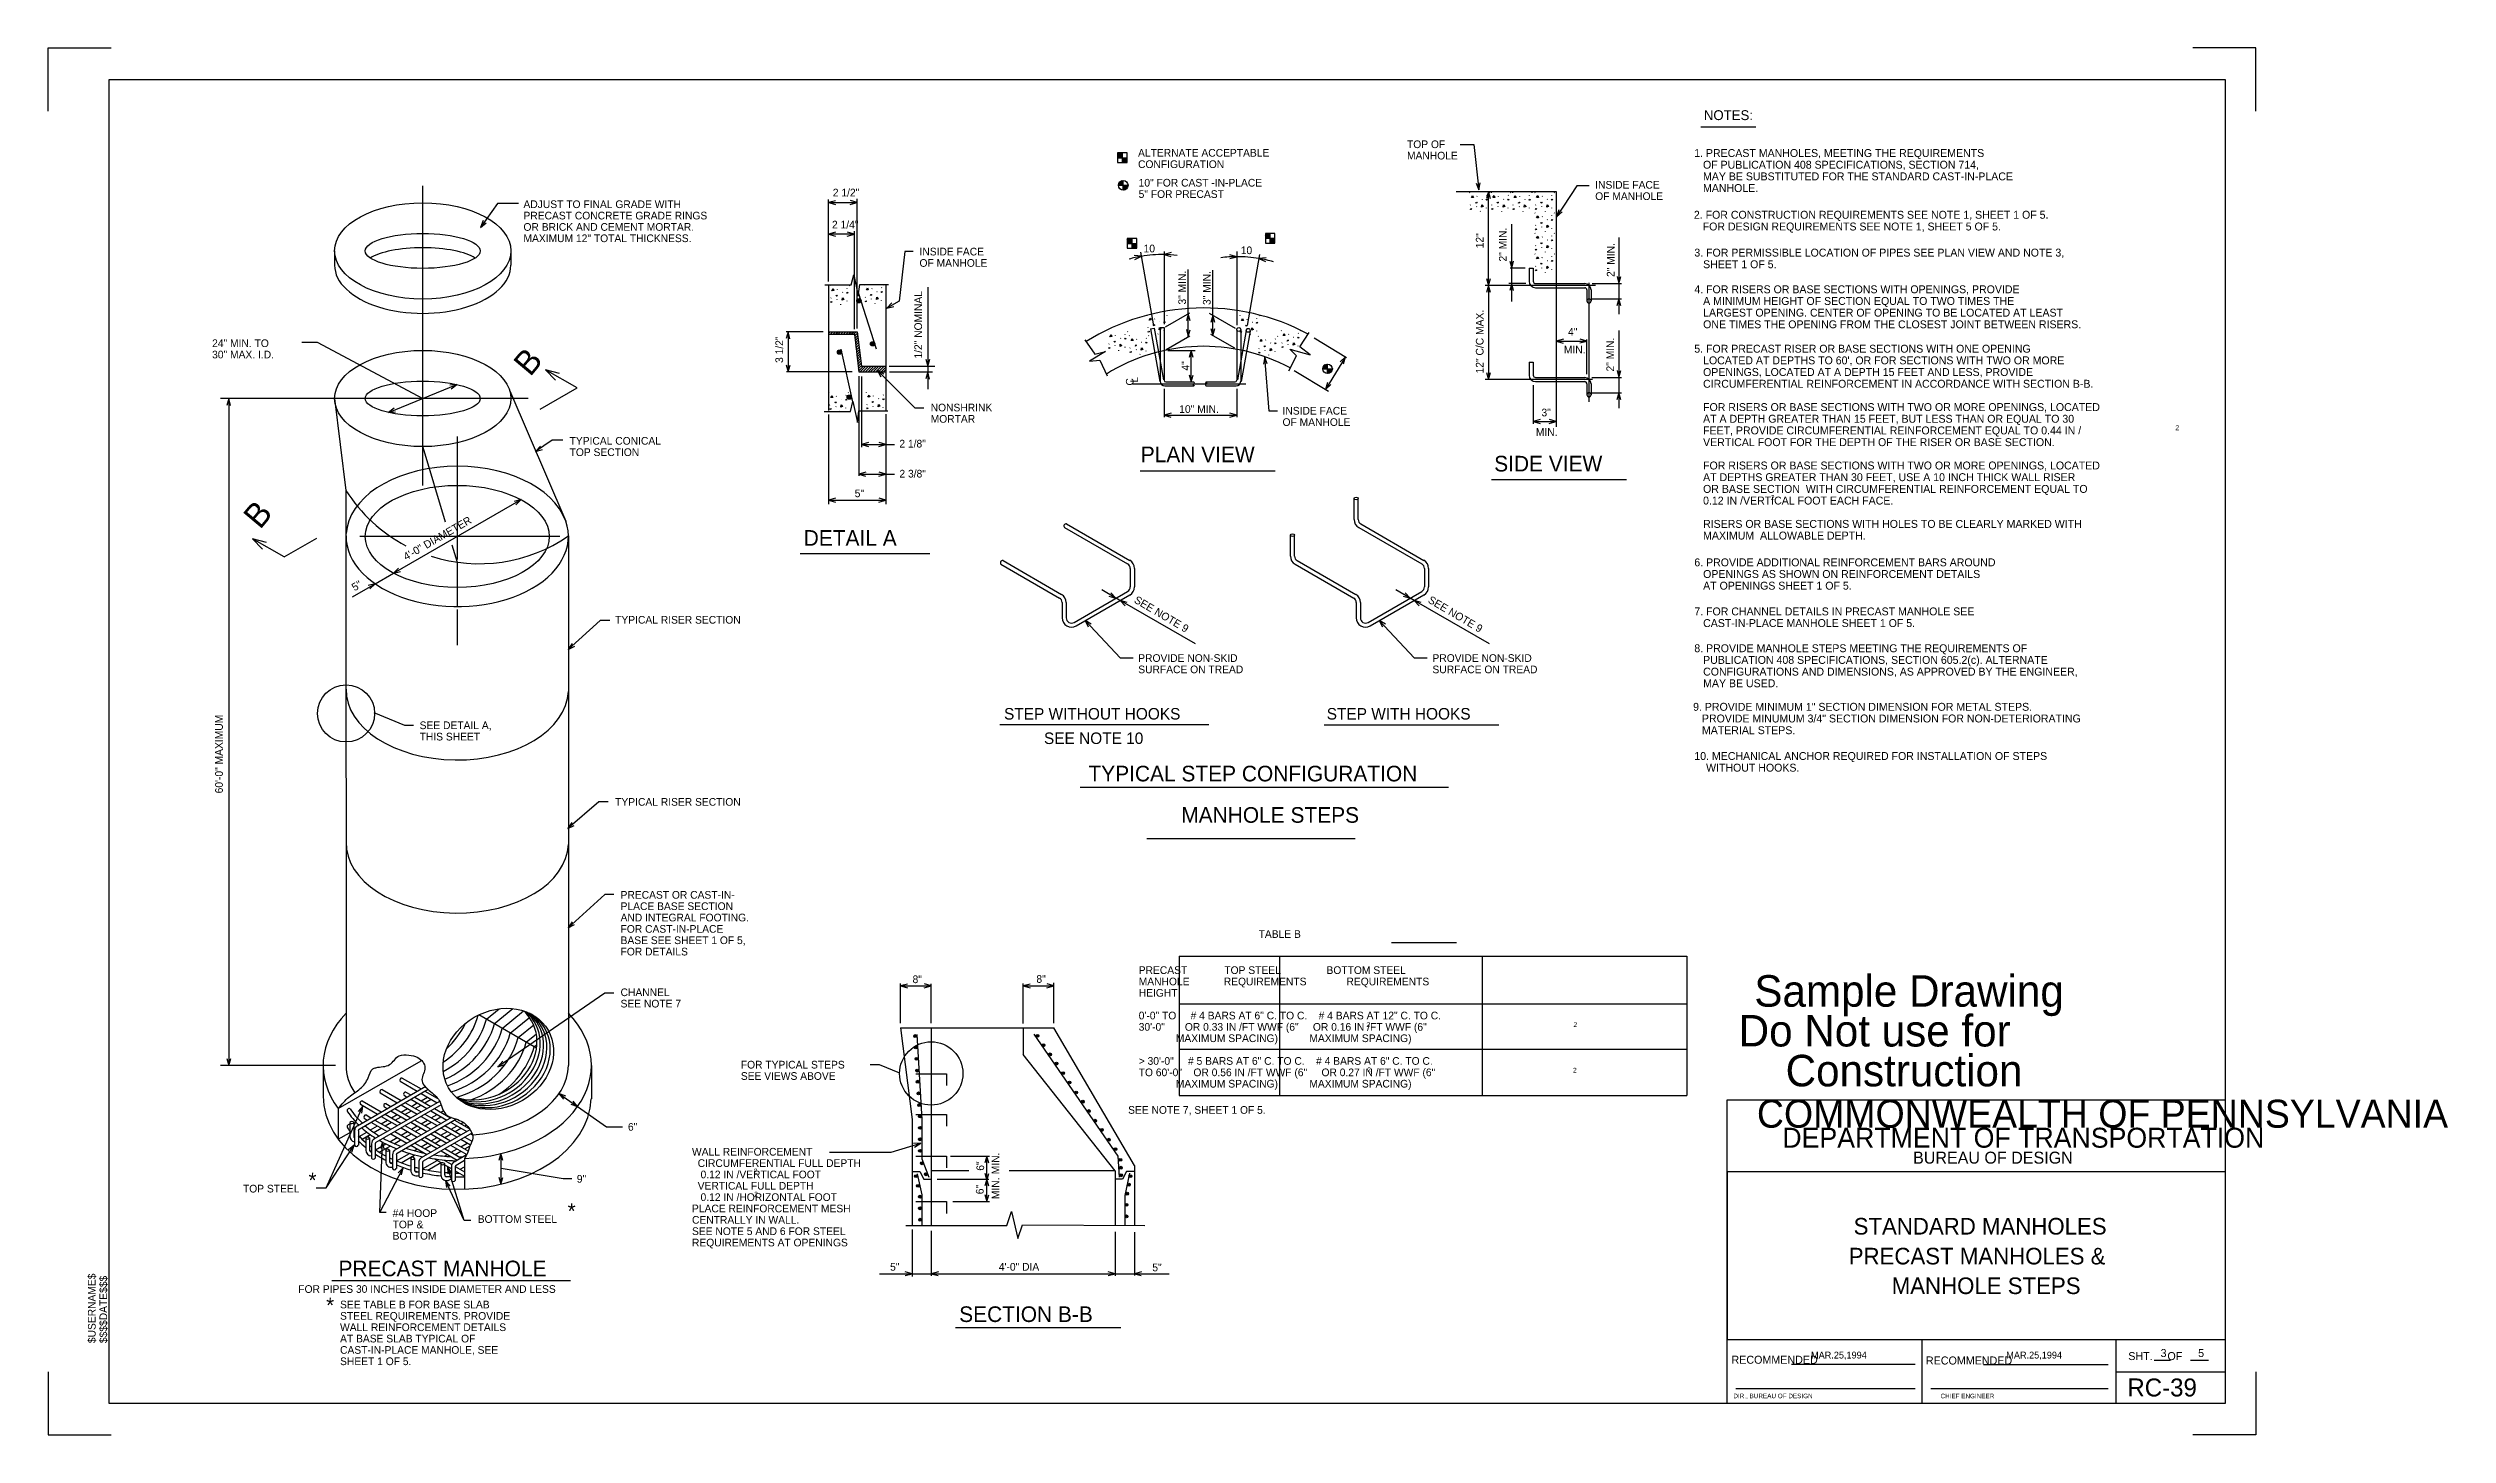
# Model space of a CAD drawing. Extents: x 150.5 to 188.6, y -37.1 to -15.1.
import ezdxf

# ---------------------------------------------------------------- set-up
doc = ezdxf.new("R2010")
doc.units = 0
for name, color, linetype in [('Border', 7, 'Continuous'), ('Default', 7, 'Continuous'), ('Level 1', 7, 'Continuous'), ('Plot', 7, 'Continuous'), ('Text', 7, 'Continuous'), ('Titleblock', 7, 'Continuous')]:
    doc.layers.add(name, color=color, linetype=linetype)

msp = doc.modelspace()

# ---------------------------------------------------------------- texts
at = {"layer": 'Default'}
for s, p in [('Sample Drawing', (177.58, -30.342)), ('Do Not use for ', (177.332, -30.973)), ('Construction', (178.076, -31.605))]:
    msp.add_text(s, height=0.5, dxfattribs=at).set_placement(p)
at = {"layer": 'Level 1'}
for s, height, p in [('4"', 0.1217, (168.625, -20.255)), ('$USERNAME$', 0.1217, (151.29, -35.677)), ('$$$$DATE$$$', 0.12175, (151.472, -35.677))]:
    msp.add_text(s, height=height, rotation=90, dxfattribs=at).set_placement(p)
at = {"layer": 'Text'}
for s, height, p in [('NOTES:', 0.1565, (176.78, -16.282)), ('TOP OF', 0.1217, (172.075, -16.726)), ('ALTERNATE ACCEPTABLE', 0.12175, (167.812, -16.862)), ('CONFIGURATION', 0.12175, (167.812, -17.042)), ('MANHOLE', 0.1217, (172.075, -16.906)), ('1. PRECAST MANHOLES, MEETING THE REQUIREMENTS', 0.12523, (176.627, -16.867)), ('   OF PUBLICATION 408 SPECIFICATIONS, SECTION 714,', 0.12523, (176.627, -17.052)), ('   MAY BE SUBSTITUTED FOR THE STANDARD CAST-IN-PLACE', 0.12523, (176.627, -17.237)), ('2 1/2"', 0.1217, (162.974, -17.492)), ('5" FOR PRECAST', 0.12175, (167.821, -17.516)), ('10" FOR CAST -IN-PLACE', 0.12175, (167.821, -17.336)), ('OF MANHOLE', 0.1217, (175.058, -17.549)), ('INSIDE FACE', 0.12175, (175.058, -17.369)), ('   MANHOLE.', 0.12523, (176.627, -17.422)), ('ADJUST TO FINAL GRADE WITH', 0.12175, (158.071, -17.677)), ('PRECAST CONCRETE GRADE RINGS', 0.12175, (158.071, -17.857)), ('2 1/4"', 0.1217, (162.961, -18)), ('2. FOR CONSTRUCTION REQUIREMENTS SEE NOTE 1, SHEET 1 OF 5.', 0.12523, (176.622, -17.846)), ('OR BRICK AND CEMENT MORTAR.', 0.12175, (158.071, -18.037)), ('MAXIMUM 12" TOTAL THICKNESS.', 0.12175, (158.071, -18.217)), ('10', 0.1217, (167.9, -18.379)), ('   FOR DESIGN REQUIREMENTS SEE NOTE 1, SHEET 5 OF 5.', 0.12523, (176.622, -18.032)), ('OF MANHOLE', 0.1217, (164.348, -18.608)), ('INSIDE FACE', 0.12175, (164.348, -18.428)), ('10', 0.1217, (169.44, -18.408)), ('3. FOR PERMISSIBLE LOCATION OF PIPES SEE PLAN VIEW AND NOTE 3,', 0.12523, (176.629, -18.446)), ('   SHEET 1 OF 5.', 0.12523, (176.629, -18.631)), ('4. FOR RISERS OR BASE SECTIONS WITH OPENINGS, PROVIDE', 0.12523, (176.629, -19.028)), ('   A MINIMUM HEIGHT OF SECTION EQUAL TO TWO TIMES THE', 0.12523, (176.629, -19.213)), ('   LARGEST OPENING. CENTER OF OPENING TO BE LOCATED AT LEAST', 0.12523, (176.629, -19.398)), ('24" MIN. TO', 0.12175, (153.136, -19.881)), ('4"', 0.1217, (174.627, -19.7)), ('   ONE TIMES THE OPENING FROM THE CLOSEST JOINT BETWEEN RISERS.', 0.12523, (176.629, -19.583)), ('30" MAX. I.D.', 0.12175, (153.136, -20.061)), ('MIN.', 0.1217, (174.561, -19.983)), ('5. FOR PRECAST RISER OR BASE SECTIONS WITH ONE OPENING', 0.12523, (176.628, -19.97)), ("   LOCATED AT DEPTHS TO 60', OR FOR SECTIONS WITH TWO OR MORE", 0.12523, (176.628, -20.155)), ('   OPENINGS, LOCATED AT A DEPTH 15 FEET AND LESS, PROVIDE', 0.12523, (176.628, -20.34)), ('   CIRCUMFERENTIAL REINFORCEMENT IN ACCORDANCE WITH SECTION B-B.', 0.12523, (176.628, -20.526)), ('NONSHRINK', 0.1217, (164.525, -20.901)), ('10" MIN.', 0.1217, (168.465, -20.925)), ('INSIDE FACE', 0.12175, (170.102, -20.952)), ('3"', 0.1217, (174.206, -20.98)), ('   FOR RISERS OR BASE SECTIONS WITH TWO OR MORE OPENINGS, LOCATED', 0.12523, (176.628, -20.896)), ('MORTAR', 0.1217, (164.525, -21.081)), ('OF MANHOLE', 0.1217, (170.102, -21.132)), ('MIN.', 0.1217, (174.117, -21.289)), ('   AT A DEPTH GREATER THAN 15 FEET, BUT LESS THAN OR EQUAL TO 30', 0.12523, (176.628, -21.081)), ('   FEET, PROVIDE CIRCUMFERENTIAL REINFORCEMENT EQUAL TO 0.44 IN /', 0.12523, (176.628, -21.266)), ('2', 0.0801, (184.253, -21.2)), ('TYPICAL CONICAL', 0.12175, (158.802, -21.429)), ('TOP SECTION', 0.12175, (158.802, -21.609)), ('2 1/8"', 0.1217, (164.029, -21.474)), ('PLAN VIEW', 0.2479, (167.855, -21.707)), ('SIDE VIEW', 0.2479, (173.457, -21.854)), ('   VERTICAL FOOT FOR THE DEPTH OF THE RISER OR BASE SECTION.', 0.12523, (176.628, -21.452)), ('2 3/8"', 0.1217, (164.03, -21.95)), ('   AT DEPTHS GREATER THAN 30 FEET, USE A 10 INCH THICK WALL RISER', 0.12523, (176.628, -22.007)), ('   FOR RISERS OR BASE SECTIONS WITH TWO OR MORE OPENINGS, LOCATED', 0.12523, (176.628, -21.822)), ('5"', 0.1217, (163.321, -22.262)), ('   0.12 IN /VERTICAL FOOT EACH FACE.', 0.12523, (176.628, -22.378)), ('   OR BASE SECTION  WITH CIRCUMFERENTIAL REINFORCEMENT EQUAL TO', 0.12523, (176.628, -22.193)), ('2', 0.0801, (177.84, -22.309)), ('DETAIL A', 0.2479, (162.513, -23.032)), ('   RISERS OR BASE SECTIONS WITH HOLES TO BE CLEARLY MARKED WITH', 0.12523, (176.628, -22.748)), ('   MAXIMUM  ALLOWABLE DEPTH.', 0.12523, (176.628, -22.933)), ('6. PROVIDE ADDITIONAL REINFORCEMENT BARS AROUND', 0.12523, (176.629, -23.358)), ('   OPENINGS AS SHOWN ON REINFORCEMENT DETAILS', 0.12523, (176.629, -23.543)), ('   AT OPENINGS SHEET 1 OF 5.', 0.12523, (176.629, -23.728)), ('TYPICAL RISER SECTION', 0.12175, (159.524, -24.267)), ('7. FOR CHANNEL DETAILS IN PRECAST MANHOLE SEE', 0.12523, (176.629, -24.136)), ('   CAST-IN-PLACE MANHOLE SHEET 1 OF 5.', 0.12523, (176.629, -24.321)), ('8. PROVIDE MANHOLE STEPS MEETING THE REQUIREMENTS OF', 0.12523, (176.629, -24.72)), ('SURFACE ON TREAD', 0.12175, (167.815, -25.054)), ('PROVIDE NON-SKID', 0.12175, (167.815, -24.874)), ('SURFACE ON TREAD', 0.12175, (172.478, -25.054)), ('PROVIDE NON-SKID', 0.12175, (172.478, -24.874)), ('   CONFIGURATIONS AND DIMENSIONS, AS APPROVED BY THE ENGINEER,', 0.12523, (176.629, -25.091)), ('   PUBLICATION 408 SPECIFICATIONS, SECTION 605.2(c). ALTERNATE', 0.12523, (176.629, -24.905)), ('   MAY BE USED.', 0.12523, (176.629, -25.276)), ('SEE DETAIL A,', 0.12175, (156.425, -25.94)), ('STEP WITHOUT HOOKS', 0.18262, (165.688, -25.788)), ('STEP WITH HOOKS', 0.18262, (170.803, -25.788)), ('9. PROVIDE MINIMUM 1" SECTION DIMENSION FOR METAL STEPS.', 0.12523, (176.61, -25.649)), ('   PROVIDE MINUMUM 3/4" SECTION DIMENSION FOR NON-DETERIORATING', 0.12523, (176.61, -25.834)), ('THIS SHEET', 0.1217, (156.425, -26.12)), ('SEE NOTE 10', 0.18262, (166.321, -26.176)), ('   MATERIAL STEPS.', 0.12523, (176.61, -26.02)), ('TYPICAL STEP CONFIGURATION', 0.24787, (167.026, -26.769)), ('10. MECHANICAL ANCHOR REQUIRED FOR INSTALLATION OF STEPS', 0.12523, (176.629, -26.429)), ('    WITHOUT HOOKS.', 0.12523, (176.629, -26.614)), ('TYPICAL RISER SECTION', 0.12175, (159.524, -27.155)), ('MANHOLE STEPS', 0.24787, (168.497, -27.425)), ('PRECAST OR CAST-IN-', 0.12175, (159.61, -28.629)), ('AND INTEGRAL FOOTING.', 0.12175, (159.61, -28.989)), ('PLACE BASE SECTION', 0.12175, (159.61, -28.809)), ('FOR CAST-IN-PLACE', 0.12175, (159.61, -29.169)), ('BASE SEE SHEET 1 OF 5,', 0.12175, (159.61, -29.349)), ('                             TABLE B', 0.12175, (168.411, -29.25)), ('FOR DETAILS', 0.12175, (159.61, -29.529)), ('CHANNEL', 0.1217, (159.61, -30.174)), ('8"', 0.1217, (164.238, -29.968)), ('8"', 0.1217, (166.201, -29.963)), ('           PRECAST             TOP STEEL                BOTTOM STEEL', 0.12175, (167.325, -29.823)), ('           MANHOLE            REQUIREMENTS              REQUIREMENTS', 0.12175, (167.325, -30.003)), ('SEE NOTE 7', 0.1217, (159.61, -30.354)), ('           0\'-0" TO     # 4 BARS AT 6" C. TO C.    # 4 BARS AT 12" C. TO C.', 0.12175, (167.325, -30.543)), ('           HEIGHT', 0.12175, (167.325, -30.183)), ('           30\'-0"       OR 0.33 IN /FT WWF (6"     OR 0.16 IN /FT WWF (6"', 0.12175, (167.325, -30.723)), ('                        MAXIMUM SPACING)           MAXIMUM SPACING)', 0.12175, (167.325, -30.903)), ('2', 0.0761, (171.431, -30.664)), ('2', 0.0761, (174.713, -30.664)), ('           > 30\'-0"     # 5 BARS AT 6" C. TO C.    # 4 BARS AT 6" C. TO C.', 0.12175, (167.325, -31.263)), ('SEE VIEWS ABOVE', 0.12175, (161.516, -31.502)), ('FOR TYPICAL STEPS', 0.12175, (161.516, -31.322)), ('           TO 60\'-0"    OR 0.56 IN /FT WWF (6"     OR 0.27 IN /FT WWF (6"', 0.12175, (167.325, -31.444)), ('                        MAXIMUM SPACING)           MAXIMUM SPACING)', 0.12175, (167.325, -31.624)), ('2', 0.0761, (171.445, -31.38)), ('2', 0.0761, (174.706, -31.387)), ('           SEE NOTE 7, SHEET 1 OF 5.', 0.12175, (167.157, -32.04)), ('6"', 0.1217, (159.727, -32.308)), ('WALL REINFORCEMENT', 0.12175, (160.742, -32.703)), ('*', 0.243, (154.664, -33.216)), ('9"', 0.1217, (158.917, -33.132)), ('  CIRCUMFERENTIAL FULL DEPTH', 0.12175, (160.742, -32.883)), ('   0.12 IN /VERTICAL FOOT', 0.12175, (160.742, -33.063)), ('2', 0.0779, (161.722, -32.988)), ('TOP STEEL', 0.1217, (153.625, -33.288)), ('*', 0.243, (158.771, -33.703)), ('  VERTICAL FULL DEPTH', 0.12175, (160.742, -33.243)), ('   0.12 IN /HORIZONTAL FOOT', 0.12175, (160.742, -33.423)), ('2', 0.0779, (161.727, -33.354)), ('#4 HOOP', 0.1217, (155.997, -33.676)), ('TOP &', 0.1217, (155.997, -33.856)), ('BOTTOM STEEL', 0.12175, (157.346, -33.77)), ('CENTRALLY IN WALL.', 0.12175, (160.742, -33.783)), ('SEE NOTE 5 AND 6 FOR STEEL', 0.12175, (160.742, -33.963)), ('PLACE REINFORCEMENT MESH', 0.12175, (160.742, -33.603)), ('BOTTOM', 0.1217, (155.997, -34.036)), ('REQUIREMENTS AT OPENINGS ', 0.12175, (160.742, -34.143)), ('PRECAST MANHOLE', 0.24787, (155.139, -34.617)), ('5"', 0.1217, (163.882, -34.528)), ('4\'-0" DIA', 0.1217, (165.605, -34.528)), ('5"', 0.1217, (168.038, -34.538)), ('FOR PIPES 30 INCHES INSIDE DIAMETER AND LESS', 0.12175, (154.502, -34.88)), ('*', 0.243, (154.944, -35.199)), ('WALL REINFORCEMENT DETAILS', 0.12175, (155.164, -35.486)), ('SEE TABLE B FOR BASE SLAB', 0.12175, (155.164, -35.126)), ('STEEL REQUIREMENTS. PROVIDE', 0.12175, (155.164, -35.306)), ('SECTION B-B', 0.24787, (164.977, -35.342)), ('AT BASE SLAB TYPICAL OF', 0.12175, (155.164, -35.666)), ('CAST-IN-PLACE MANHOLE, SEE', 0.12175, (155.164, -35.846)), ('SHEET 1 OF 5.', 0.12175, (155.164, -36.026))]:
    msp.add_text(s, height=height, dxfattribs=at).set_placement(p)
for s, height, rotation, p in [('12"', 0.1217, 90, (173.288, -18.315)), ('2" MIN.', 0.1217, 90, (173.654, -18.525)), ('2" MIN.', 0.1217, 90, (175.364, -18.77)), ('1/2" NOMINAL', 0.12175, 90, (164.388, -20.064)), ('3" MIN.', 0.1217, 90, (168.572, -19.207)), ('3" MIN.', 0.1217, 90, (168.962, -19.214)), ('12" C/C MAX.', 0.12175, 90, (173.288, -20.299)), ('3 1/2"', 0.1217, 90, (162.186, -20.133)), ('2" MIN.', 0.1217, 90, (175.357, -20.269)), ('B', 0.381, 49.9991, (158.177, -20.363)), ('C', 0.122, 90, (167.742, -20.491)), ('L', 0.122, 90, (167.813, -20.444)), ('B', 0.381, 49.9971, (153.895, -22.786)), ('4\'-0" DIAMETER', 0.12182, 29.9985, (156.212, -23.269)), ('5"', 0.1218, 30.0067, (155.393, -23.756)), ('SEE NOTE 9', 0.1224, 329.4586, (167.737, -23.925)), ('SEE NOTE 9', 0.1224, 329.4586, (172.396, -23.925)), ('60\'-0" MAXIMUM', 0.12175, 90, (153.306, -26.959)), ('MIN.', 0.1217, 90, (165.613, -32.999)), ('6"', 0.1217, 90, (165.372, -32.943)), ('MIN.', 0.1217, 90, (165.613, -33.394)), ('6"', 0.1217, 90, (165.364, -33.316))]:
    msp.add_text(s, height=height, rotation=rotation, dxfattribs=at).set_placement(p)
at = {"layer": 'Titleblock'}
for s, height, p in [('COMMONWEALTH OF PENNSYLVANIA', 0.44411, (177.621, -32.261)), ('DEPARTMENT OF TRANSPORTATION', 0.31636, (178.024, -32.578)), ('BUREAU OF DESIGN', 0.1903, (180.096, -32.831)), ('STANDARD MANHOLES', 0.26325, (179.154, -33.955)), ('PRECAST MANHOLES &', 0.26333, (179.076, -34.429)), ('MANHOLE STEPS', 0.26333, (179.757, -34.899)), ('RECOMMENDED', 0.1269, (177.218, -36.004)), ('MAR.25,1994', 0.10799, (178.479, -35.921)), ('RECOMMENDED', 0.1269, (180.3, -36.016)), ('MAR.25,1994', 0.10799, (181.574, -35.921)), ('SHT.     OF    ', 0.12656, (183.507, -35.946)), ('3', 0.127, (184.019, -35.898)), ('5', 0.127, (184.614, -35.898)), ('DIR., BUREAU OF DESIGN', 0.07278, (177.248, -36.551)), (' CHIEF ENGINEER', 0.07261, (180.503, -36.552)), ('RC-39', 0.285, (183.493, -36.523))]:
    msp.add_text(s, height=height, dxfattribs=at).set_placement(p)

# ---------------------------------------------------------------- linework, layer by layer
at = {"layer": 'Border'}
msp.add_lwpolyline([(177.152, -36.635), (177.152, -31.817), (185.042, -31.817), (185.042, -32.958), (177.152, -32.958), (177.152, -35.622), (185.042, -35.622), (185.042, -36.635), (151.507, -36.635), (151.507, -15.639), (185.042, -15.639), (185.042, -35.622)], dxfattribs=at)
at = {"layer": 'Level 1'}
for p, q in [((167.487, -16.876), (167.56, -16.803)), ((167.488, -16.864), (167.549, -16.803)), ((167.488, -16.852), (167.537, -16.803)), ((167.488, -16.839), (167.523, -16.803)), ((167.488, -16.826), (167.511, -16.803)), ((167.488, -16.814), (167.499, -16.803)), ((167.488, -16.879), (167.64, -16.879)), ((167.497, -16.879), (167.563, -16.812)), ((167.508, -16.879), (167.563, -16.824)), ((167.52, -16.879), (167.563, -16.836)), ((167.532, -16.879), (167.563, -16.848)), ((167.544, -16.879), (167.563, -16.86)), ((167.556, -16.879), (167.563, -16.872)), ((167.563, -16.955), (167.563, -16.803)), ((167.563, -16.944), (167.628, -16.879)), ((167.563, -16.931), (167.616, -16.879)), ((167.563, -16.92), (167.604, -16.879)), ((167.563, -16.908), (167.592, -16.879)), ((167.563, -16.896), (167.58, -16.879)), ((167.563, -16.884), (167.568, -16.879)), ((167.564, -16.955), (167.64, -16.879)), ((167.577, -16.954), (167.64, -16.891)), ((167.588, -16.955), (167.64, -16.903)), ((167.602, -16.955), (167.64, -16.918)), ((167.614, -16.955), (167.64, -16.93)), ((167.63, -16.955), (167.64, -16.946)), ((156.474, -22.075), (156.474, -17.326)), ((167.501, -17.313), (167.574, -17.24)), ((167.502, -17.316), (167.653, -17.316)), ((167.503, -17.299), (167.561, -17.242)), ((167.511, -17.28), (167.542, -17.249)), ((167.511, -17.316), (167.577, -17.249)), ((167.522, -17.316), (167.577, -17.26)), ((167.534, -17.316), (167.577, -17.272)), ((167.546, -17.316), (167.577, -17.285)), ((167.558, -17.316), (167.577, -17.296)), ((167.57, -17.316), (167.577, -17.308)), ((167.577, -17.392), (167.577, -17.24)), ((167.577, -17.38), (167.642, -17.316)), ((167.577, -17.368), (167.63, -17.316)), ((167.577, -17.356), (167.618, -17.316)), ((167.577, -17.344), (167.606, -17.316)), ((167.577, -17.332), (167.594, -17.316)), ((167.577, -17.32), (167.582, -17.316)), ((167.578, -17.391), (167.654, -17.316)), ((167.591, -17.391), (167.652, -17.329)), ((167.608, -17.385), (167.647, -17.346)), ((172.852, -17.416), (174.441, -17.416)), ((173.068, -17.432), (173.07, -17.436)), ((173.183, -17.493), (173.186, -17.487)), ((173.337, -17.478), (173.339, -17.473)), ((173.367, -18.906), (173.367, -17.416)), ((173.375, -17.43), (173.378, -17.434)), ((173.409, -17.432), (173.411, -17.436)), ((173.525, -17.493), (173.527, -17.487)), ((173.678, -17.478), (173.681, -17.473)), ((173.716, -17.43), (173.719, -17.434)), ((173.745, -17.432), (173.748, -17.436)), ((173.861, -17.493), (173.864, -17.487)), ((174.015, -17.478), (174.017, -17.473)), ((174.053, -17.43), (174.055, -17.434)), ((174.101, -17.432), (174.104, -17.436)), ((174.217, -17.493), (174.22, -17.487)), ((174.371, -17.478), (174.373, -17.473)), ((174.409, -17.43), (174.412, -17.434)), ((174.441, -17.416), (174.441, -21.145)), ((162.906, -18.84), (162.906, -17.539)), ((162.906, -17.59), (163.362, -17.59)), ((163.362, -19.589), (163.362, -17.533)), ((173.078, -17.631), (173.081, -17.625)), ((173.177, -17.658), (173.18, -17.652)), ((173.236, -17.733), (173.238, -17.727)), ((173.264, -17.535), (173.267, -17.539)), ((173.331, -17.674), (173.331, -17.68)), ((173.42, -17.631), (173.422, -17.625)), ((173.518, -17.658), (173.521, -17.652)), ((173.577, -17.733), (173.58, -17.727)), ((173.606, -17.535), (173.608, -17.539)), ((173.672, -17.674), (173.673, -17.68)), ((173.756, -17.631), (173.759, -17.625)), ((173.855, -17.658), (173.857, -17.652)), ((173.914, -17.733), (173.916, -17.727)), ((173.942, -17.535), (173.945, -17.539)), ((174.009, -17.674), (174.009, -17.68)), ((174.101, -17.754), (174.104, -17.758)), ((174.112, -17.631), (174.115, -17.625)), ((174.211, -17.658), (174.213, -17.652)), ((174.217, -17.815), (174.22, -17.809)), ((174.27, -17.733), (174.272, -17.727)), ((174.298, -17.535), (174.301, -17.539)), ((174.298, -17.857), (174.301, -17.861)), ((174.365, -17.674), (174.365, -17.68)), ((174.371, -17.8), (174.373, -17.795)), ((174.409, -17.752), (174.412, -17.756)), ((163.316, -18.091), (162.906, -18.091)), ((163.316, -19.596), (163.316, -18.041)), ((167.641, -18.235), (167.714, -18.162)), ((167.641, -18.222), (167.702, -18.162)), ((167.641, -18.211), (167.69, -18.162)), ((167.641, -18.198), (167.677, -18.162)), ((167.641, -18.185), (167.664, -18.162)), ((167.641, -18.173), (167.652, -18.162)), ((167.641, -18.238), (167.793, -18.238)), ((167.65, -18.238), (167.717, -18.171)), ((167.662, -18.238), (167.717, -18.183)), ((167.674, -18.238), (167.717, -18.195)), ((167.686, -18.238), (167.717, -18.207)), ((167.698, -18.238), (167.717, -18.219)), ((167.71, -18.238), (167.717, -18.231)), ((167.717, -18.314), (167.717, -18.162)), ((167.717, -18.314), (167.793, -18.238)), ((167.717, -18.302), (167.781, -18.238)), ((167.717, -18.29), (167.769, -18.238)), ((167.717, -18.278), (167.757, -18.238)), ((167.717, -18.266), (167.745, -18.238)), ((167.717, -18.255), (167.734, -18.238)), ((167.717, -18.242), (167.722, -18.238)), ((167.73, -18.313), (167.793, -18.25)), ((169.83, -18.153), (169.903, -18.08)), ((169.83, -18.14), (169.891, -18.08)), ((169.83, -18.129), (169.879, -18.08)), ((169.83, -18.116), (169.866, -18.08)), ((169.83, -18.103), (169.853, -18.08)), ((169.83, -18.091), (169.841, -18.08)), ((169.83, -18.156), (169.982, -18.156)), ((169.839, -18.156), (169.906, -18.089)), ((169.851, -18.156), (169.906, -18.1)), ((169.863, -18.156), (169.906, -18.113)), ((169.875, -18.156), (169.906, -18.125)), ((169.886, -18.156), (169.906, -18.137)), ((169.898, -18.156), (169.906, -18.148)), ((169.906, -18.232), (169.906, -18.08)), ((169.906, -18.232), (169.982, -18.156)), ((169.906, -18.22), (169.97, -18.156)), ((169.906, -18.208), (169.958, -18.156)), ((169.906, -18.196), (169.946, -18.156)), ((169.906, -18.184), (169.934, -18.156)), ((169.906, -18.172), (169.922, -18.156)), ((169.906, -18.16), (169.911, -18.156)), ((169.919, -18.231), (169.982, -18.167)), ((169.93, -18.232), (169.982, -18.179)), ((169.945, -18.232), (169.982, -18.194)), ((169.957, -18.232), (169.982, -18.206)), ((169.973, -18.232), (169.982, -18.222)), ((173.734, -18.631), (173.734, -17.931)), ((174.101, -18.076), (174.104, -18.08)), ((174.112, -17.953), (174.115, -17.947)), ((174.211, -17.98), (174.213, -17.974)), ((174.217, -18.137), (174.22, -18.131)), ((174.27, -18.055), (174.272, -18.049)), ((174.298, -18.179), (174.301, -18.183)), ((174.365, -17.996), (174.365, -18.002)), ((174.371, -18.122), (174.373, -18.117)), ((174.409, -18.074), (174.412, -18.078)), ((175.434, -18.143), (175.434, -18.874)), ((155.077, -18.356), (155.077, -18.584)), ((157.871, -18.356), (157.871, -18.584)), ((167.741, -18.314), (167.793, -18.262)), ((167.756, -18.314), (167.793, -18.277)), ((167.768, -18.314), (167.793, -18.288)), ((167.784, -18.314), (167.793, -18.305)), ((168.061, -19.543), (167.855, -18.375)), ((168.224, -18.364), (168.224, -19.52)), ((169.378, -18.364), (169.378, -19.533)), ((169.739, -18.413), (169.541, -19.537)), ((173.946, -18.631), (173.708, -18.631)), ((173.734, -18.874), (173.734, -18.631)), ((174.011, -18.631), (174.011, -18.838)), ((174.011, -18.631), (174.077, -18.631)), ((174.077, -18.631), (174.077, -18.838)), ((174.101, -18.403), (174.104, -18.407)), ((174.112, -18.275), (174.115, -18.269)), ((174.112, -18.602), (174.115, -18.596)), ((174.211, -18.302), (174.213, -18.296)), ((174.211, -18.629), (174.213, -18.623)), ((174.217, -18.464), (174.22, -18.458)), ((174.27, -18.377), (174.272, -18.371)), ((174.298, -18.506), (174.301, -18.51)), ((174.365, -18.318), (174.365, -18.324)), ((174.371, -18.449), (174.373, -18.443)), ((174.409, -18.401), (174.412, -18.405)), ((162.906, -18.896), (162.906, -20.889)), ((162.932, -18.908), (162.934, -18.912)), ((163.048, -18.969), (163.05, -18.963)), ((163.129, -19.011), (163.131, -19.015)), ((163.201, -18.954), (163.204, -18.949)), ((163.239, -18.906), (163.242, -18.91)), ((163.478, -18.895), (163.48, -18.899)), ((163.593, -18.957), (163.596, -18.951)), ((163.674, -18.998), (163.677, -19.002)), ((163.747, -18.942), (163.749, -18.936)), ((163.785, -18.894), (163.788, -18.898)), ((163.817, -18.896), (163.817, -20.889)), ((164.479, -18.932), (164.479, -20.185)), ((168.609, -19.352), (168.609, -18.649)), ((168.998, -19.38), (168.998, -18.662)), ((175.065, -18.906), (173.316, -18.906)), ((173.367, -18.906), (173.367, -20.396)), ((173.959, -18.874), (173.689, -18.874)), ((173.734, -19.16), (173.734, -18.874)), ((174.113, -18.874), (174.891, -18.874)), ((174.113, -18.94), (174.891, -18.94)), ((174.27, -18.704), (174.272, -18.698)), ((174.365, -18.645), (174.365, -18.651)), ((174.927, -18.976), (174.927, -19.15)), ((174.96, -20.748), (174.96, -18.865)), ((174.993, -18.976), (174.993, -19.15)), ((175.011, -18.874), (175.476, -18.874)), ((175.434, -18.874), (175.434, -19.117)), ((162.943, -19.107), (162.946, -19.101)), ((163.041, -19.134), (163.044, -19.128)), ((163.1, -19.209), (163.103, -19.203)), ((163.195, -19.15), (163.196, -19.156)), ((163.668, -19.915), (163.383, -19.02)), ((163.489, -19.094), (163.491, -19.089)), ((163.587, -19.121), (163.589, -19.115)), ((163.646, -19.196), (163.648, -19.19)), ((163.741, -19.137), (163.741, -19.143)), ((167.959, -19.376), (167.961, -19.38)), ((168.249, -19.558), (168.635, -19.337)), ((168.266, -19.375), (168.269, -19.379)), ((168.609, -19.716), (168.609, -19.352)), ((169.356, -19.585), (168.944, -19.349)), ((168.998, -19.699), (168.998, -19.38)), ((169.424, -19.382), (169.427, -19.386)), ((169.732, -19.381), (169.735, -19.385)), ((175.011, -19.117), (175.476, -19.117)), ((175.434, -19.117), (175.434, -19.36)), ((162.823, -19.638), (162.233, -19.638)), ((162.265, -19.638), (162.265, -20.276)), ((162.906, -19.638), (163.362, -19.638)), ((162.906, -19.666), (162.933, -19.638)), ((162.906, -19.676), (163.316, -19.676)), ((162.937, -19.676), (162.975, -19.638)), ((162.978, -19.676), (163.016, -19.638)), ((163.019, -19.676), (163.057, -19.638)), ((163.06, -19.676), (163.098, -19.638)), ((163.102, -19.676), (163.14, -19.638)), ((163.143, -19.676), (163.181, -19.638)), ((163.184, -19.676), (163.222, -19.638)), ((163.225, -19.676), (163.263, -19.638)), ((163.266, -19.676), (163.305, -19.638)), ((163.308, -19.676), (163.346, -19.638)), ((163.316, -19.676), (163.384, -20.276)), ((163.319, -19.706), (163.364, -19.661)), ((163.324, -19.743), (163.369, -19.698)), ((163.328, -19.78), (163.373, -19.734)), ((163.332, -19.817), (163.378, -19.771)), ((163.362, -19.638), (163.43, -20.185)), ((167.338, -19.638), (167.341, -19.642)), ((167.454, -19.699), (167.456, -19.693)), ((167.535, -19.741), (167.537, -19.745)), ((167.607, -19.684), (167.61, -19.679)), ((167.646, -19.636), (167.648, -19.64)), ((167.673, -19.699), (167.675, -19.703)), ((167.788, -19.76), (167.791, -19.754)), ((167.942, -19.745), (167.945, -19.739)), ((167.97, -19.575), (167.972, -19.57)), ((167.98, -19.697), (167.983, -19.701)), ((168.008, -19.591), (168.068, -19.581)), ((168.008, -19.591), (168.156, -20.429)), ((168.068, -19.581), (168.213, -20.402)), ((168.068, -19.602), (168.071, -19.596)), ((168.074, -19.438), (168.077, -19.432)), ((168.127, -19.677), (168.129, -19.671)), ((168.155, -19.479), (168.158, -19.483)), ((168.163, -19.573), (168.163, -20.423)), ((168.163, -19.573), (168.224, -19.573)), ((168.222, -19.618), (168.223, -19.624)), ((168.224, -19.573), (168.224, -20.406)), ((168.228, -19.423), (168.23, -19.417)), ((168.256, -19.919), (168.635, -19.701)), ((169.347, -19.899), (168.967, -19.681)), ((169.378, -19.608), (169.378, -20.406)), ((169.527, -19.616), (169.389, -20.402)), ((169.435, -19.582), (169.438, -19.576)), ((169.439, -19.608), (169.439, -20.423)), ((169.587, -19.627), (169.446, -20.429)), ((169.534, -19.608), (169.536, -19.602)), ((169.54, -19.444), (169.543, -19.438)), ((169.593, -19.683), (169.595, -19.677)), ((169.621, -19.485), (169.624, -19.489)), ((169.688, -19.624), (169.688, -19.63)), ((169.694, -19.429), (169.696, -19.423)), ((169.717, -19.711), (169.719, -19.715)), ((169.832, -19.772), (169.835, -19.766)), ((169.986, -19.757), (169.988, -19.752)), ((170.024, -19.709), (170.027, -19.713)), ((170.081, -19.62), (170.084, -19.624)), ((170.197, -19.681), (170.2, -19.675)), ((170.278, -19.722), (170.281, -19.726)), ((170.351, -19.666), (170.353, -19.66)), ((170.389, -19.618), (170.392, -19.622)), ((170.603, -19.733), (171.115, -20.046)), ((174.927, -20.312), (174.927, -19.762)), ((175.434, -19.618), (175.434, -20.363)), ((163.291, -20.75), (163.109, -19.912)), ((163.336, -19.854), (163.383, -19.808)), ((163.34, -19.891), (163.387, -19.844)), ((163.345, -19.928), (163.392, -19.881)), ((163.349, -19.965), (163.396, -19.918)), ((163.353, -20.002), (163.401, -19.954)), ((163.357, -20.039), (163.406, -19.991)), ((163.362, -20.076), (163.41, -20.028)), ((163.366, -20.113), (163.415, -20.064)), ((163.37, -20.15), (163.419, -20.101)), ((163.374, -20.187), (163.424, -20.138)), ((167.349, -19.837), (167.352, -19.831)), ((167.447, -19.864), (167.45, -19.858)), ((167.506, -19.939), (167.509, -19.933)), ((167.601, -19.88), (167.602, -19.886)), ((167.684, -19.898), (167.686, -19.892)), ((167.782, -19.925), (167.785, -19.919)), ((167.841, -20), (167.844, -19.994)), ((167.869, -19.802), (167.872, -19.805)), ((167.936, -19.941), (167.937, -19.947)), ((168.286, -19.937), (168.719, -19.937)), ((168.654, -20.435), (168.654, -19.937)), ((169.728, -19.91), (169.73, -19.904)), ((169.826, -19.937), (169.828, -19.931)), ((169.885, -20.012), (169.887, -20.006)), ((169.913, -19.814), (169.916, -19.818)), ((169.98, -19.953), (169.98, -19.959)), ((170.092, -19.819), (170.095, -19.813)), ((170.191, -19.845), (170.193, -19.84)), ((170.25, -19.921), (170.252, -19.915)), ((170.345, -19.862), (170.345, -19.868)), ((170.74, -20.224), (170.813, -20.151)), ((170.742, -20.21), (170.8, -20.153)), ((170.749, -20.191), (170.78, -20.16)), ((170.749, -20.228), (170.816, -20.16)), ((171.1, -20.036), (170.784, -20.554)), ((170.816, -20.303), (170.816, -20.151)), ((174.011, -20.121), (174.011, -20.327)), ((174.011, -20.121), (174.077, -20.121)), ((174.077, -20.121), (174.077, -20.327)), ((174.441, -19.786), (174.927, -19.786)), ((155.931, -20.919), (157.017, -20.474)), ((158.336, -20.867), (158.921, -20.529)), ((158.921, -20.529), (158.421, -20.24)), ((163.28, -20.276), (162.24, -20.276)), ((163.378, -20.224), (163.428, -20.174)), ((163.383, -20.261), (163.459, -20.185)), ((163.384, -20.276), (163.817, -20.276)), ((163.384, -20.344), (163.384, -21.922)), ((163.409, -20.276), (163.5, -20.185)), ((163.43, -20.185), (163.817, -20.185)), ((163.43, -20.349), (163.43, -21.471)), ((163.45, -20.276), (163.541, -20.185)), ((163.491, -20.276), (163.582, -20.185)), ((163.533, -20.276), (163.624, -20.185)), ((163.574, -20.276), (163.665, -20.185)), ((163.615, -20.276), (163.706, -20.185)), ((163.656, -20.276), (163.747, -20.185)), ((163.698, -20.276), (163.789, -20.185)), ((163.739, -20.276), (163.817, -20.198)), ((163.78, -20.276), (163.817, -20.239)), ((163.867, -20.185), (164.593, -20.185)), ((163.872, -20.276), (164.555, -20.276)), ((164.479, -20.185), (164.479, -20.276)), ((164.479, -20.276), (164.479, -20.551)), ((167.726, -20.466), (169.518, -20.466)), ((168.236, -20.496), (168.696, -20.496)), ((168.253, -20.435), (168.696, -20.435)), ((168.893, -20.435), (169.349, -20.435)), ((168.893, -20.496), (169.366, -20.496)), ((170.289, -20.252), (170.829, -20.582)), ((170.74, -20.228), (170.892, -20.228)), ((170.761, -20.228), (170.816, -20.172)), ((170.773, -20.228), (170.816, -20.184)), ((170.785, -20.228), (170.816, -20.196)), ((170.797, -20.228), (170.816, -20.208)), ((170.809, -20.228), (170.816, -20.22)), ((170.816, -20.292), (170.881, -20.228)), ((170.816, -20.279), (170.869, -20.228)), ((170.816, -20.268), (170.857, -20.228)), ((170.816, -20.256), (170.845, -20.228)), ((170.816, -20.244), (170.833, -20.228)), ((170.816, -20.232), (170.821, -20.228)), ((170.817, -20.303), (170.892, -20.228)), ((170.83, -20.302), (170.891, -20.241)), ((170.847, -20.297), (170.886, -20.258)), ((175.013, -20.396), (173.316, -20.396)), ((174.077, -20.484), (174.077, -21.098)), ((174.113, -20.364), (174.891, -20.364)), ((174.113, -20.429), (174.891, -20.429)), ((174.927, -20.466), (174.927, -20.639)), ((174.993, -20.466), (174.993, -20.639)), ((175.006, -20.363), (175.476, -20.363)), ((175.434, -20.363), (175.434, -20.606)), ((158.148, -20.697), (153.27, -20.697)), ((153.4, -20.697), (153.4, -31.274)), ((155.077, -20.697), (155.256, -22.155)), ((157.853, -20.577), (158.74, -22.64)), ((162.913, -20.602), (162.915, -20.606)), ((162.924, -20.802), (162.927, -20.796)), ((163.022, -20.828), (163.025, -20.822)), ((163.029, -20.664), (163.031, -20.658)), ((163.081, -20.903), (163.084, -20.897)), ((163.11, -20.705), (163.112, -20.709)), ((163.176, -20.845), (163.177, -20.85)), ((163.182, -20.649), (163.185, -20.643)), ((163.22, -20.601), (163.223, -20.605)), ((163.503, -20.596), (163.505, -20.6)), ((163.514, -20.795), (163.517, -20.79)), ((163.612, -20.822), (163.615, -20.816)), ((163.619, -20.658), (163.621, -20.652)), ((163.671, -20.897), (163.674, -20.891)), ((163.7, -20.699), (163.702, -20.703)), ((163.766, -20.838), (163.767, -20.844)), ((163.772, -20.643), (163.775, -20.637)), ((163.81, -20.595), (163.813, -20.598)), ((168.224, -20.546), (168.224, -20.994)), ((169.378, -20.546), (169.378, -20.994)), ((175.011, -20.606), (175.476, -20.606)), ((175.434, -20.606), (175.434, -20.849)), ((157.021, -21.299), (157.021, -23.25)), ((162.906, -20.95), (162.906, -22.372)), ((163.817, -20.945), (163.817, -22.372)), ((168.224, -20.961), (169.378, -20.961)), ((174.077, -21.06), (174.441, -21.06)), ((163.43, -21.427), (163.954, -21.427)), ((163.384, -21.896), (163.954, -21.896)), ((167.847, -21.846), (169.987, -21.846)), ((173.412, -21.983), (175.552, -21.983)), ((155.256, -22.155), (155.259, -31.274)), ((156.01, -23.467), (158.032, -22.3)), ((162.906, -22.309), (163.817, -22.309)), ((171.235, -22.615), (171.235, -22.282)), ((171.301, -22.615), (171.301, -22.282)), ((166.647, -22.743), (167.647, -23.32)), ((166.679, -22.686), (167.68, -23.264)), ((171.309, -22.743), (172.31, -23.32)), ((171.342, -22.686), (172.342, -23.264)), ((154.277, -23.21), (153.777, -22.921)), ((154.277, -23.21), (154.795, -22.911)), ((158.646, -22.884), (155.48, -22.884)), ((158.783, -22.877), (158.783, -31.274)), ((162.457, -23.155), (164.51, -23.155)), ((170.227, -23.197), (170.227, -22.864)), ((170.293, -23.197), (170.293, -22.864)), ((155.72, -23.635), (156.01, -23.467)), ((165.639, -23.325), (166.567, -23.861)), ((165.672, -23.268), (166.6, -23.804)), ((167.688, -23.391), (167.688, -23.685)), ((167.754, -23.391), (167.754, -23.685)), ((170.301, -23.325), (171.23, -23.861)), ((170.334, -23.268), (171.262, -23.804)), ((172.351, -23.391), (172.351, -23.685)), ((172.416, -23.391), (172.416, -23.685)), ((155.363, -23.841), (155.72, -23.635)), ((166.608, -23.932), (166.608, -24.176)), ((166.674, -23.932), (166.674, -24.176)), ((166.797, -24.247), (167.647, -23.756)), ((166.83, -24.304), (167.68, -23.813)), ((167.462, -23.863), (167.238, -23.733)), ((167.528, -23.901), (167.462, -23.863)), ((167.51, -23.89), (167.474, -23.87)), ((168.721, -24.59), (167.528, -23.901)), ((171.271, -23.932), (171.271, -24.176)), ((171.336, -23.932), (171.336, -24.176)), ((171.459, -24.247), (172.31, -23.756)), ((171.492, -24.304), (172.342, -23.813)), ((172.125, -23.863), (171.9, -23.733)), ((172.19, -23.901), (172.125, -23.863)), ((172.172, -23.89), (172.136, -23.87)), ((173.384, -24.59), (172.19, -23.901)), ((157.021, -24.041), (157.021, -24.611)), ((165.619, -25.867), (168.934, -25.867)), ((170.763, -25.872), (173.531, -25.872)), ((166.895, -26.861), (172.73, -26.861)), ((167.95, -27.674), (171.253, -27.674)), ((168.464, -29.538), (176.509, -29.538)), ((168.464, -29.538), (168.464, -31.749)), ((170.055, -29.538), (170.055, -31.749)), ((171.83, -29.325), (172.86, -29.325)), ((173.266, -29.538), (173.266, -31.749)), ((176.509, -29.538), (176.509, -31.749)), ((164.049, -30.602), (164.049, -29.974)), ((164.049, -30.012), (164.535, -30.012)), ((164.535, -30.602), (164.535, -29.981)), ((165.993, -30.61), (165.993, -29.974)), ((165.993, -30.012), (166.479, -30.012)), ((166.479, -30.602), (166.479, -29.966)), ((157.483, -30.541), (157.684, -30.376)), ((157.609, -30.614), (157.903, -30.373)), ((157.736, -30.687), (158.074, -30.409)), ((168.464, -30.299), (176.509, -30.299)), ((158.278, -31), (157.363, -30.472)), ((157.862, -30.76), (158.165, -30.511)), ((157.988, -30.832), (158.233, -30.632)), ((158.114, -30.905), (158.275, -30.773)), ((164.049, -30.675), (166.479, -30.675)), ((164.049, -30.675), (164.231, -32.133)), ((164.535, -30.675), (164.535, -33.811)), ((165.993, -30.675), (165.993, -31.1)), ((167.755, -32.862), (166.479, -30.675)), ((158.241, -30.978), (158.284, -30.943)), ((167.451, -32.945), (165.993, -31.1)), ((168.464, -31.016), (176.518, -31.016)), ((155.093, -31.274), (153.27, -31.274)), ((154.895, -31.274), (154.895, -31.76)), ((155.136, -31.957), (156.451, -31.198)), ((156.117, -31.525), (156.387, -31.681)), ((156.147, -31.473), (156.448, -31.646)), ((159.147, -31.274), (159.147, -31.803)), ((155.438, -32.229), (156.524, -31.602)), ((155.469, -32.282), (156.561, -31.651)), ((155.486, -31.89), (155.756, -32.046)), ((155.516, -31.837), (155.816, -32.011)), ((155.707, -32.438), (156.744, -31.84)), ((155.738, -32.491), (156.771, -31.894)), ((155.801, -31.708), (156.071, -31.864)), ((155.832, -31.655), (156.132, -31.828)), ((155.862, -31.93), (155.909, -31.957)), ((155.892, -31.877), (155.97, -31.922)), ((156.132, -31.899), (156.387, -32.046)), ((156.178, -31.747), (156.225, -31.775)), ((156.193, -31.863), (156.448, -32.011)), ((156.208, -31.695), (156.286, -31.74)), ((156.286, -31.81), (156.541, -31.957)), ((156.294, -31.922), (156.387, -31.868)), ((156.347, -31.775), (156.601, -31.922)), ((156.355, -31.957), (156.448, -31.903)), ((156.448, -31.716), (156.703, -31.864)), ((156.448, -31.833), (156.549, -31.775)), ((156.508, -31.681), (156.701, -31.793)), ((156.509, -31.868), (156.61, -31.81)), ((158.634, -31.721), (158.929, -31.926)), ((158.929, -31.926), (159.389, -32.245)), ((168.464, -31.749), (176.509, -31.749)), ((155.136, -31.957), (155.136, -32.443)), ((155.321, -32.177), (155.321, -32.396)), ((155.382, -32.179), (155.382, -32.396)), ((155.393, -32.308), (155.393, -32.54)), ((155.454, -32.308), (155.454, -32.54)), ((155.468, -32.399), (155.589, -32.329)), ((155.546, -32.112), (155.594, -32.139)), ((155.577, -32.059), (155.654, -32.104)), ((155.644, -32.297), (155.755, -32.233)), ((155.654, -32.175), (155.909, -32.322)), ((155.699, -32.336), (155.816, -32.268)), ((155.715, -32.139), (155.97, -32.286)), ((155.816, -32.081), (156.071, -32.228)), ((155.816, -32.198), (155.918, -32.139)), ((155.877, -32.046), (156.132, -32.193)), ((155.877, -32.233), (155.978, -32.174)), ((155.97, -31.992), (156.225, -32.139)), ((155.978, -32.104), (156.071, -32.051)), ((156.031, -31.957), (156.286, -32.104)), ((156.031, -32.322), (156.286, -32.469)), ((156.039, -32.139), (156.132, -32.086)), ((156.04, -32.61), (156.933, -32.095)), ((156.071, -32.663), (157.011, -32.12)), ((156.132, -32.016), (156.233, -31.957)), ((156.132, -32.263), (156.387, -32.41)), ((156.132, -32.38), (156.233, -32.322)), ((156.193, -32.051), (156.294, -31.992)), ((156.193, -32.228), (156.448, -32.375)), ((156.286, -32.174), (156.541, -32.322)), ((156.294, -32.286), (156.387, -32.233)), ((156.347, -32.139), (156.601, -32.286)), ((156.355, -32.322), (156.448, -32.268)), ((156.448, -32.081), (156.703, -32.228)), ((156.448, -32.198), (156.549, -32.139)), ((156.457, -32.735), (157.224, -32.291)), ((156.509, -32.046), (156.764, -32.193)), ((156.509, -32.233), (156.61, -32.174)), ((156.601, -31.992), (156.856, -32.139)), ((156.61, -32.104), (156.702, -32.051)), ((156.662, -31.957), (156.917, -32.104)), ((156.662, -32.322), (156.917, -32.469)), ((156.67, -32.139), (156.763, -32.086)), ((156.763, -32.015), (156.806, -31.991)), ((156.763, -32.263), (157.018, -32.41)), ((156.763, -32.38), (156.865, -32.322)), ((156.824, -32.051), (156.837, -32.043)), ((156.824, -32.228), (157.079, -32.375)), ((156.917, -32.175), (157.172, -32.322)), ((156.925, -32.286), (157.018, -32.233)), ((156.978, -32.139), (157.211, -32.274)), ((156.986, -32.322), (157.079, -32.268)), ((157.079, -32.198), (157.111, -32.179)), ((157.14, -32.233), (157.162, -32.22)), ((159.389, -32.245), (159.64, -32.247)), ((164.231, -32.133), (164.231, -33.811)), ((155.136, -32.443), (155.312, -32.341)), ((155.512, -32.443), (155.642, -32.369)), ((155.572, -32.424), (155.572, -32.616)), ((155.632, -32.424), (155.632, -32.616)), ((155.662, -32.517), (155.662, -32.744)), ((155.722, -32.517), (155.722, -32.744)), ((155.728, -32.613), (155.891, -32.519)), ((155.786, -32.65), (155.957, -32.551)), ((155.887, -32.614), (155.887, -32.799)), ((155.947, -32.616), (155.947, -32.798)), ((155.953, -32.483), (156.071, -32.415)), ((155.97, -32.357), (156.225, -32.504)), ((155.995, -32.689), (155.995, -32.91)), ((156.021, -32.514), (156.132, -32.45)), ((156.056, -32.689), (156.056, -32.91)), ((156.057, -32.787), (156.265, -32.668)), ((156.13, -32.816), (156.347, -32.691)), ((156.193, -32.415), (156.294, -32.357)), ((156.286, -32.539), (156.541, -32.686)), ((156.337, -32.626), (156.387, -32.597)), ((156.347, -32.504), (156.602, -32.651)), ((156.421, -32.648), (156.448, -32.632)), ((156.448, -32.445), (156.703, -32.593)), ((156.448, -32.562), (156.549, -32.504)), ((156.487, -32.787), (157.256, -32.343)), ((156.509, -32.41), (156.763, -32.557)), ((156.509, -32.597), (156.61, -32.539)), ((156.602, -32.357), (156.856, -32.504)), ((156.61, -32.469), (156.703, -32.415)), ((156.67, -32.504), (156.764, -32.45)), ((156.764, -32.628), (157.018, -32.775)), ((156.819, -32.713), (156.865, -32.686)), ((156.824, -32.415), (156.925, -32.357)), ((156.824, -32.593), (157.079, -32.74)), ((156.917, -32.539), (157.171, -32.686)), ((156.925, -32.651), (157.018, -32.597)), ((156.974, -32.801), (157.17, -32.687)), ((156.978, -32.504), (157.199, -32.631)), ((156.986, -32.686), (157.079, -32.632)), ((157.079, -32.445), (157.23, -32.533)), ((157.079, -32.562), (157.18, -32.504)), ((157.14, -32.41), (157.251, -32.475)), ((157.14, -32.597), (157.225, -32.548)), ((157.233, -32.357), (157.27, -32.378)), ((157.712, -32.671), (157.712, -33.157)), ((164.838, -32.711), (165.46, -32.711)), ((165.416, -33.096), (165.416, -32.711)), ((156.284, -32.745), (156.284, -32.934)), ((156.345, -32.747), (156.345, -32.933)), ((156.411, -32.813), (156.411, -33.035)), ((156.472, -32.913), (156.703, -32.78)), ((156.472, -32.814), (156.472, -33.035)), ((156.556, -32.934), (156.763, -32.815)), ((156.66, -32.755), (156.774, -32.82)), ((156.762, -32.831), (156.762, -33.008)), ((156.813, -32.773), (156.936, -32.844)), ((156.822, -32.833), (156.822, -33.008)), ((156.822, -32.849), (156.928, -32.91)), ((156.898, -33.087), (156.928, -33.07)), ((156.928, -32.879), (156.928, -33.096)), ((156.989, -32.875), (157.135, -32.959)), ((156.989, -32.88), (156.989, -33.096)), ((156.989, -32.945), (157.135, -33.029)), ((156.989, -32.965), (157.006, -32.955)), ((157.004, -32.853), (157.135, -32.778)), ((157.067, -32.92), (157.135, -32.881)), ((157.135, -32.749), (157.135, -33.236)), ((164.231, -32.953), (164.355, -32.953)), ((164.355, -32.953), (164.418, -33.075)), ((164.418, -33.075), (164.535, -33.075)), ((165.131, -32.945), (164.535, -32.945)), ((164.626, -33.075), (165.445, -33.075)), ((165.416, -33.433), (165.416, -33.075)), ((167.451, -32.945), (165.767, -32.945)), ((167.451, -32.945), (167.451, -33.811)), ((167.567, -33.075), (167.451, -33.075)), ((167.631, -32.953), (167.567, -33.075)), ((167.755, -32.953), (167.631, -32.953)), ((167.755, -32.862), (167.755, -33.811)), ((164.875, -33.433), (165.46, -33.433)), ((164.231, -33.874), (164.231, -34.62)), ((164.535, -33.896), (164.535, -34.612)), ((167.451, -33.91), (167.451, -34.612)), ((167.755, -33.918), (167.755, -34.605)), ((163.715, -34.576), (164.231, -34.576)), ((164.231, -34.576), (164.535, -34.576)), ((164.535, -34.576), (167.451, -34.576)), ((167.451, -34.576), (167.755, -34.576)), ((167.755, -34.576), (168.304, -34.576)), ((155.033, -34.682), (158.819, -34.682)), ((164.918, -35.427), (167.537, -35.427))]:
    msp.add_line(p, q, dxfattribs=at)
for points in [[(172.918, -16.669), (173.136, -16.669), (173.213, -17.389)], [(173.096, -17.511), (173.113, -17.478), (173.127, -17.508), (173.097, -17.511)], [(173.171, -17.281), (173.213, -17.389), (173.232, -17.277)], [(173.398, -17.528), (173.367, -17.416), (173.336, -17.526)], [(173.437, -17.511), (173.455, -17.478), (173.468, -17.508), (173.438, -17.511)], [(173.774, -17.511), (173.791, -17.478), (173.805, -17.508), (173.774, -17.511)], [(174.13, -17.511), (174.147, -17.478), (174.161, -17.508), (174.131, -17.511)], [(174.962, -17.325), (174.769, -17.325), (174.447, -17.814)], [(157.994, -17.603), (157.662, -17.603), (157.389, -17.984)], [(157.43, -17.875), (157.389, -17.984), (157.479, -17.912)], [(163.018, -17.56), (162.906, -17.59), (163.016, -17.621)], [(163.25, -17.62), (163.362, -17.59), (163.252, -17.559)], [(173.08, -17.699), (173.088, -17.683), (173.101, -17.693), (173.08, -17.699)], [(173.164, -17.598), (173.172, -17.582), (173.185, -17.591), (173.164, -17.598)], [(173.256, -17.664), (173.261, -17.627), (173.284, -17.651), (173.256, -17.664)], [(173.332, -17.552), (173.34, -17.535), (173.353, -17.545), (173.332, -17.552)], [(173.421, -17.699), (173.429, -17.683), (173.442, -17.693), (173.421, -17.699)], [(173.506, -17.598), (173.513, -17.582), (173.526, -17.591), (173.506, -17.598)], [(173.597, -17.664), (173.602, -17.627), (173.625, -17.651), (173.598, -17.664)], [(173.674, -17.552), (173.681, -17.535), (173.694, -17.545), (173.674, -17.552)], [(173.758, -17.699), (173.765, -17.683), (173.778, -17.693), (173.758, -17.699)], [(173.842, -17.598), (173.85, -17.582), (173.863, -17.591), (173.842, -17.598)], [(173.934, -17.664), (173.939, -17.627), (173.962, -17.651), (173.934, -17.664)], [(174.01, -17.552), (174.018, -17.535), (174.031, -17.545), (174.01, -17.552)], [(174.114, -17.699), (174.121, -17.683), (174.134, -17.693), (174.114, -17.699)], [(174.13, -17.833), (174.147, -17.8), (174.161, -17.83), (174.131, -17.833)], [(174.198, -17.598), (174.206, -17.582), (174.219, -17.591), (174.198, -17.598)], [(174.29, -17.664), (174.295, -17.627), (174.318, -17.651), (174.29, -17.664)], [(174.366, -17.552), (174.374, -17.535), (174.387, -17.545), (174.366, -17.552)], [(174.366, -17.874), (174.374, -17.857), (174.387, -17.867), (174.366, -17.874)], [(174.484, -17.704), (174.447, -17.814), (174.534, -17.739)], [(163.018, -18.061), (162.906, -18.091), (163.016, -18.123)], [(163.204, -18.122), (163.316, -18.091), (163.206, -18.06)], [(174.114, -18.021), (174.121, -18.005), (174.134, -18.015), (174.114, -18.021)], [(174.13, -18.155), (174.147, -18.122), (174.161, -18.152), (174.131, -18.155)], [(174.198, -17.92), (174.206, -17.904), (174.219, -17.913), (174.198, -17.92)], [(174.198, -18.242), (174.206, -18.226), (174.219, -18.235), (174.198, -18.242)], [(174.29, -17.986), (174.295, -17.949), (174.318, -17.973), (174.29, -17.986)], [(174.366, -18.196), (174.374, -18.179), (174.387, -18.189), (174.366, -18.196)], [(164.25, -18.368), (164.113, -18.368), (164.024, -19.154), (163.828, -19.262)], [(167.762, -18.49), (167.867, -18.442), (167.753, -18.429)], [(168.336, -18.384), (168.224, -18.414), (168.333, -18.446)], [(169.266, -18.478), (169.378, -18.448), (169.268, -18.417)], [(169.843, -18.465), (169.728, -18.476), (169.831, -18.525)], [(173.704, -18.519), (173.734, -18.631), (173.765, -18.521)], [(174.114, -18.343), (174.121, -18.327), (174.134, -18.337), (174.114, -18.343)], [(174.13, -18.482), (174.147, -18.449), (174.161, -18.479), (174.131, -18.482)], [(174.198, -18.569), (174.206, -18.553), (174.219, -18.562), (174.198, -18.569)], [(174.29, -18.308), (174.295, -18.271), (174.318, -18.295), (174.29, -18.308)], [(174.29, -18.635), (174.295, -18.598), (174.318, -18.622), (174.29, -18.635)], [(174.366, -18.522), (174.374, -18.506), (174.387, -18.516), (174.366, -18.522)], [(162.849, -18.896), (163.267, -18.896), (163.306, -18.737), (163.375, -19.073), (163.401, -18.889), (163.857, -18.889)], [(162.96, -18.987), (162.978, -18.954), (162.992, -18.984), (162.961, -18.987)], [(163.197, -19.028), (163.204, -19.011), (163.217, -19.021), (163.197, -19.028)], [(163.506, -18.974), (163.524, -18.941), (163.537, -18.971), (163.507, -18.974)], [(163.742, -19.015), (163.75, -18.999), (163.763, -19.008), (163.742, -19.015)], [(173.398, -19.018), (173.367, -18.906), (173.336, -19.016)], [(173.337, -18.794), (173.367, -18.906), (173.399, -18.796)], [(173.764, -18.986), (173.734, -18.874), (173.703, -18.984)], [(174.114, -18.67), (174.121, -18.654), (174.134, -18.664), (174.114, -18.67)], [(175.404, -18.762), (175.434, -18.874), (175.465, -18.764)], [(162.944, -19.175), (162.952, -19.159), (162.965, -19.169), (162.944, -19.175)], [(163.029, -19.074), (163.036, -19.058), (163.049, -19.067), (163.029, -19.074)], [(163.12, -19.14), (163.125, -19.103), (163.148, -19.127), (163.121, -19.14)], [(163.49, -19.162), (163.498, -19.146), (163.51, -19.156), (163.49, -19.162)], [(163.574, -19.061), (163.582, -19.045), (163.595, -19.055), (163.574, -19.061)], [(163.666, -19.128), (163.671, -19.091), (163.694, -19.115), (163.666, -19.128)], [(163.912, -19.181), (163.828, -19.262), (163.939, -19.236)], [(168.639, -19.464), (168.609, -19.352), (168.578, -19.462)], [(169.029, -19.492), (168.998, -19.38), (168.967, -19.49)], [(175.464, -19.229), (175.434, -19.117), (175.403, -19.227)], [(162.295, -19.75), (162.265, -19.638), (162.234, -19.748)], [(166.971, -19.766), (167.128, -19.992), (167.298, -19.949), (167.043, -20.107), (167.207, -20.089), (167.325, -20.34)], [(167.366, -19.717), (167.384, -19.684), (167.398, -19.714), (167.367, -19.717)], [(167.603, -19.758), (167.611, -19.741), (167.623, -19.751), (167.603, -19.758)], [(167.701, -19.778), (167.719, -19.745), (167.732, -19.775), (167.702, -19.778)], [(167.971, -19.644), (167.979, -19.627), (167.992, -19.637), (167.971, -19.644)], [(167.987, -19.455), (168.004, -19.422), (168.018, -19.452), (167.988, -19.455)], [(168.055, -19.542), (168.063, -19.526), (168.076, -19.536), (168.055, -19.542)], [(168.147, -19.609), (168.152, -19.572), (168.175, -19.596), (168.147, -19.609)], [(168.223, -19.496), (168.231, -19.48), (168.244, -19.489), (168.223, -19.496)], [(168.579, -19.605), (168.609, -19.716), (168.64, -19.606)], [(168.968, -19.588), (168.998, -19.699), (169.03, -19.589)], [(169.437, -19.65), (169.445, -19.633), (169.457, -19.643), (169.437, -19.65)], [(169.453, -19.461), (169.47, -19.428), (169.484, -19.459), (169.454, -19.461)], [(169.521, -19.548), (169.529, -19.532), (169.542, -19.542), (169.521, -19.548)], [(169.613, -19.615), (169.618, -19.578), (169.641, -19.602), (169.613, -19.615)], [(169.689, -19.502), (169.697, -19.486), (169.71, -19.495), (169.689, -19.502)], [(169.745, -19.79), (169.762, -19.757), (169.776, -19.787), (169.746, -19.79)], [(170.11, -19.699), (170.127, -19.666), (170.141, -19.696), (170.111, -19.699)], [(170.178, -19.786), (170.186, -19.769), (170.199, -19.779), (170.178, -19.786)], [(170.2, -20.26), (170.322, -20.022), (170.218, -19.913), (170.541, -20.004), (170.376, -19.876), (170.526, -19.652)], [(170.346, -19.739), (170.354, -19.723), (170.367, -19.733), (170.346, -19.739)], [(174.553, -19.755), (174.441, -19.786), (174.551, -19.817)], [(174.815, -19.816), (174.927, -19.786), (174.817, -19.755)], [(154.558, -19.804), (154.801, -19.804), (156.474, -20.697)], [(164.449, -20.073), (164.479, -20.185), (164.51, -20.075)], [(167.35, -19.905), (167.358, -19.889), (167.371, -19.899), (167.35, -19.905)], [(167.435, -19.804), (167.442, -19.788), (167.455, -19.797), (167.435, -19.804)], [(167.526, -19.87), (167.531, -19.833), (167.554, -19.857), (167.527, -19.87)], [(167.685, -19.966), (167.693, -19.95), (167.706, -19.959), (167.685, -19.966)], [(167.769, -19.865), (167.777, -19.848), (167.79, -19.858), (167.769, -19.865)], [(167.861, -19.931), (167.866, -19.894), (167.889, -19.918), (167.861, -19.931)], [(167.937, -19.818), (167.945, -19.802), (167.958, -19.812), (167.937, -19.818)], [(168.685, -20.049), (168.654, -19.937), (168.623, -20.047)], [(169.729, -19.978), (169.737, -19.962), (169.75, -19.972), (169.729, -19.978)], [(169.861, -20.148), (169.823, -20.039), (169.8, -20.151)], [(169.813, -19.877), (169.821, -19.861), (169.834, -19.87), (169.813, -19.877)], [(170.024, -20.897), (169.888, -20.897), (169.823, -20.039)], [(169.905, -19.943), (169.91, -19.906), (169.933, -19.93), (169.905, -19.943)], [(169.981, -19.83), (169.989, -19.814), (170.002, -19.824), (169.981, -19.83)], [(170.094, -19.887), (170.102, -19.871), (170.114, -19.88), (170.094, -19.887)], [(170.27, -19.852), (170.275, -19.815), (170.298, -19.839), (170.27, -19.852)], [(171.067, -20.148), (171.1, -20.036), (171.016, -20.114)], [(156.925, -20.544), (157.017, -20.474), (156.904, -20.487)], [(158.644, -20.3), (158.421, -20.24), (158.58, -20.404)], [(162.235, -20.165), (162.265, -20.276), (162.296, -20.167)], [(164.417, -20.852), (164.28, -20.852), (163.681, -20.253)], [(163.781, -20.311), (163.681, -20.253), (163.737, -20.352)], [(164.509, -20.388), (164.479, -20.276), (164.448, -20.386)], [(168.624, -20.323), (168.654, -20.435), (168.686, -20.325)], [(170.816, -20.443), (170.784, -20.554), (170.867, -20.476)], [(173.337, -20.284), (173.367, -20.396), (173.399, -20.286)], [(175.404, -20.251), (175.434, -20.363), (175.465, -20.253)], [(153.43, -20.808), (153.4, -20.697), (153.369, -20.807)], [(156.023, -20.849), (155.931, -20.919), (156.044, -20.906)], [(162.836, -20.901), (163.255, -20.901), (163.293, -20.743), (163.363, -21.079), (163.388, -20.895), (163.845, -20.895)], [(162.925, -20.87), (162.933, -20.853), (162.946, -20.863), (162.925, -20.87)], [(162.941, -20.681), (162.959, -20.648), (162.972, -20.679), (162.942, -20.681)], [(163.009, -20.768), (163.017, -20.752), (163.03, -20.762), (163.009, -20.768)], [(163.101, -20.835), (163.106, -20.798), (163.129, -20.822), (163.102, -20.835)], [(163.178, -20.722), (163.185, -20.706), (163.198, -20.716), (163.178, -20.722)], [(163.515, -20.863), (163.523, -20.847), (163.536, -20.857), (163.515, -20.863)], [(163.531, -20.675), (163.549, -20.642), (163.563, -20.672), (163.532, -20.675)], [(163.6, -20.762), (163.607, -20.746), (163.62, -20.756), (163.6, -20.762)], [(163.691, -20.829), (163.696, -20.792), (163.719, -20.816), (163.692, -20.828)], [(163.768, -20.716), (163.775, -20.7), (163.788, -20.709), (163.768, -20.716)], [(175.464, -20.718), (175.434, -20.606), (175.403, -20.716)], [(168.335, -20.931), (168.224, -20.961), (168.333, -20.993)], [(169.266, -20.992), (169.378, -20.961), (169.268, -20.93)], [(174.188, -21.03), (174.077, -21.06), (174.186, -21.092)], [(174.329, -21.091), (174.441, -21.06), (174.331, -21.029)], [(156.474, -21.471), (156.829, -22.654)], [(158.693, -21.36), (158.528, -21.36), (158.263, -21.54)], [(158.339, -21.452), (158.263, -21.54), (158.371, -21.504)], [(163.542, -21.396), (163.43, -21.427), (163.54, -21.458)], [(163.705, -21.457), (163.817, -21.427), (163.707, -21.395)], [(163.496, -21.866), (163.384, -21.896), (163.494, -21.927)], [(163.705, -21.926), (163.817, -21.896), (163.707, -21.865)], [(157.95, -22.382), (158.032, -22.3), (157.921, -22.328)], [(163.018, -22.279), (162.906, -22.309), (163.016, -22.34)], [(163.705, -22.339), (163.817, -22.309), (163.707, -22.278)], [(154, -22.981), (153.777, -22.921), (153.936, -23.085)], [(156.938, -23.019), (157.021, -23.294), (157.021, -23.997)], [(156.092, -23.385), (156.01, -23.467), (156.121, -23.439)], [(155.638, -23.717), (155.72, -23.635), (155.609, -23.663)], [(167.35, -23.833), (167.462, -23.863), (167.383, -23.781)], [(167.64, -23.931), (167.528, -23.901), (167.608, -23.983)], [(172.013, -23.833), (172.125, -23.863), (172.045, -23.781)], [(172.302, -23.931), (172.19, -23.901), (172.27, -23.983)], [(159.44, -24.218), (159.289, -24.218), (158.78, -24.677)], [(167.735, -24.815), (167.532, -24.815), (166.972, -24.215)], [(167.07, -24.277), (166.972, -24.215), (167.024, -24.317)], [(172.397, -24.815), (172.194, -24.815), (171.635, -24.215)], [(171.733, -24.277), (171.635, -24.215), (171.686, -24.317)], [(158.843, -24.58), (158.78, -24.677), (158.883, -24.626)], [(156.328, -25.882), (156.192, -25.882), (155.705, -25.681)], [(159.411, -27.094), (159.268, -27.094), (158.773, -27.517)], [(158.838, -27.421), (158.773, -27.517), (158.877, -27.469)], [(159.504, -28.563), (159.361, -28.563), (158.78, -29.093)], [(158.842, -28.995), (158.78, -29.092), (158.882, -29.041)], [(164.16, -29.982), (164.049, -30.012), (164.158, -30.043)], [(164.423, -30.042), (164.535, -30.012), (164.425, -29.981)], [(166.104, -29.982), (165.993, -30.012), (166.103, -30.043)], [(166.367, -30.042), (166.479, -30.012), (166.369, -29.981)], [(159.503, -30.129), (159.359, -30.129), (157.667, -31.295)], [(164.307, -30.783), (164.384, -32.132), (164.383, -32.755), (164.495, -33.043)], [(167.518, -33.047), (167.498, -32.713), (166.167, -30.78)], [(153.37, -31.162), (153.4, -31.274), (153.431, -31.164)], [(157.742, -31.207), (157.667, -31.295), (157.775, -31.259)], [(163.566, -31.259), (163.707, -31.259), (164.032, -31.389)], [(164.29, -31.404), (164.778, -31.404), (164.778, -31.59)], [(154.787, -33.214), (154.945, -33.214), (155.525, -31.917)], [(155.507, -32.031), (155.525, -31.917), (155.451, -32.004)], [(158.743, -31.76), (158.634, -31.721), (158.707, -31.809)], [(158.82, -31.887), (158.929, -31.926), (158.857, -31.838)], [(164.29, -32.051), (164.778, -32.051), (164.778, -32.237)], [(154.945, -33.214), (155.385, -32.537)], [(155.349, -32.647), (155.385, -32.537), (155.299, -32.612)], [(155.796, -33.606), (155.839, -32.484)], [(155.865, -32.597), (155.839, -32.484), (155.804, -32.592)], [(157.742, -32.783), (157.712, -32.671), (157.681, -32.781)], [(162.919, -32.649), (163.899, -32.649), (164.368, -32.508)], [(164.27, -32.57), (164.368, -32.508), (164.254, -32.511)], [(164.29, -32.711), (164.778, -32.711), (164.778, -32.896)], [(165.446, -32.822), (165.416, -32.711), (165.385, -32.82)], [(155.895, -33.606), (155.796, -33.606), (156.164, -32.895)], [(156.139, -33.009), (156.164, -32.895), (156.086, -32.979)], [(157.132, -33.731), (156.867, -32.877)], [(156.929, -32.974), (156.867, -32.877), (156.87, -32.991)], [(157.682, -33.046), (157.712, -33.157), (157.743, -33.048)], [(158.838, -33.072), (158.701, -33.072), (157.719, -32.907)], [(164.311, -32.991), (164.383, -33.327), (164.383, -33.811)], [(165.446, -33.187), (165.416, -33.075), (165.385, -33.185)], [(165.386, -32.984), (165.416, -33.096), (165.447, -32.986)], [(167.676, -32.983), (167.602, -33.334), (167.603, -33.811)], [(157.236, -33.731), (157.132, -33.731), (156.835, -33.098)], [(156.909, -33.186), (156.835, -33.098), (156.853, -33.21)], [(164.29, -33.433), (164.778, -33.433), (164.778, -33.619)], [(165.386, -33.322), (165.416, -33.433), (165.447, -33.324)], [(164.133, -33.811), (165.731, -33.813), (165.807, -33.59), (165.905, -34.016), (165.982, -33.799), (167.922, -33.813)], [(164.119, -34.606), (164.231, -34.576), (164.121, -34.545)], [(164.647, -34.546), (164.535, -34.576), (164.644, -34.607)], [(167.339, -34.606), (167.451, -34.576), (167.341, -34.545)], [(167.866, -34.546), (167.755, -34.576), (167.864, -34.607)]]:
    msp.add_lwpolyline(points, dxfattribs=at)
for points in [[(167.488, -16.955), (167.64, -16.955), (167.64, -16.803), (167.488, -16.803)], [(167.641, -18.314), (167.793, -18.314), (167.793, -18.162), (167.641, -18.162)], [(169.83, -18.232), (169.982, -18.232), (169.982, -18.08), (169.83, -18.08)]]:
    msp.add_lwpolyline(points, close=True, dxfattribs=at)
for centre, radius in [((167.577, -17.316), 0.0759), ((163.388, -19.147), 0.0341), ((163.388, -19.147), 0.0258), ((163.388, -19.147), 0.0184), ((163.388, -19.147), 0.0104), ((169.408, -19.603), 0.0308), ((169.558, -19.616), 0.0308), ((163.08, -19.962), 0.0341), ((163.08, -19.962), 0.0258), ((163.08, -19.962), 0.0184), ((163.08, -19.962), 0.0104), ((163.605, -19.83), 0.0341), ((163.605, -19.83), 0.0258), ((163.605, -19.83), 0.0184), ((163.605, -19.83), 0.0104), ((170.816, -20.227), 0.0759), ((163.234, -20.676), 0.0341), ((163.234, -20.676), 0.0258), ((163.234, -20.676), 0.0184), ((163.234, -20.676), 0.0104), ((155.259, -25.691), 0.453), ((164.281, -30.808), 0.0227), ((164.281, -30.808), 0.0172), ((164.281, -30.808), 0.0123), ((164.281, -30.808), 0.00696), ((166.219, -30.805), 0.0227), ((166.219, -30.805), 0.0172), ((166.219, -30.805), 0.0123), ((166.219, -30.805), 0.00696), ((164.534, -31.401), 0.502), ((164.289, -30.987), 0.0227), ((164.289, -30.987), 0.0172), ((164.289, -30.987), 0.0123), ((164.3, -31.168), 0.0227), ((164.289, -30.987), 0.00696), ((164.3, -31.168), 0.0172), ((164.3, -31.168), 0.0123), ((164.3, -31.168), 0.00696), ((166.314, -30.954), 0.0227), ((166.314, -30.954), 0.0172), ((166.314, -30.954), 0.0123), ((166.314, -30.954), 0.00696), ((166.416, -31.098), 0.0227), ((166.416, -31.098), 0.0172), ((166.416, -31.098), 0.0123), ((166.416, -31.098), 0.00696), ((164.311, -31.355), 0.0227), ((164.311, -31.355), 0.0172), ((164.32, -31.532), 0.0227), ((164.311, -31.355), 0.0123), ((164.32, -31.532), 0.0172), ((164.311, -31.355), 0.00696), ((164.32, -31.532), 0.0123), ((164.32, -31.532), 0.00696), ((166.52, -31.245), 0.0227), ((166.52, -31.245), 0.0172), ((166.52, -31.245), 0.0123), ((166.52, -31.245), 0.00696), ((166.622, -31.395), 0.0227), ((166.622, -31.395), 0.0172), ((166.622, -31.395), 0.0123), ((166.622, -31.395), 0.00696), ((166.725, -31.545), 0.0227), ((166.725, -31.545), 0.0172), ((166.725, -31.545), 0.0123), ((166.725, -31.545), 0.00696), ((164.333, -31.716), 0.0227), ((164.333, -31.716), 0.0172), ((164.333, -31.716), 0.0123), ((164.342, -31.901), 0.0227), ((164.342, -31.901), 0.0172), ((164.333, -31.716), 0.00696), ((164.342, -31.901), 0.0123), ((164.342, -31.901), 0.00696), ((166.831, -31.702), 0.0227), ((166.831, -31.702), 0.0172), ((166.831, -31.702), 0.0123), ((166.831, -31.702), 0.00696), ((166.935, -31.848), 0.0227), ((166.935, -31.848), 0.0172), ((166.935, -31.848), 0.0123), ((166.935, -31.848), 0.00696), ((164.356, -32.082), 0.0227), ((164.356, -32.262), 0.0227), ((164.356, -32.082), 0.0172), ((164.356, -32.262), 0.0172), ((164.356, -32.082), 0.0123), ((164.356, -32.262), 0.0123), ((164.356, -32.082), 0.00696), ((164.356, -32.262), 0.00696), ((167.033, -31.997), 0.0227), ((167.033, -31.997), 0.0172), ((167.033, -31.997), 0.0123), ((167.033, -31.997), 0.00696), ((167.133, -32.15), 0.0227), ((167.133, -32.15), 0.0172), ((167.133, -32.15), 0.0123), ((167.133, -32.15), 0.00696), ((167.239, -32.297), 0.0227), ((167.239, -32.297), 0.0172), ((167.239, -32.297), 0.0123), ((167.239, -32.297), 0.00696), ((164.356, -32.444), 0.0227), ((164.356, -32.627), 0.0227), ((164.356, -32.444), 0.0172), ((164.356, -32.627), 0.0172), ((164.356, -32.444), 0.0123), ((164.356, -32.627), 0.0123), ((164.356, -32.444), 0.00696), ((164.356, -32.627), 0.00696), ((167.35, -32.451), 0.0227), ((167.35, -32.451), 0.0172), ((167.35, -32.451), 0.0123), ((167.35, -32.451), 0.00696), ((167.453, -32.602), 0.0227), ((167.453, -32.602), 0.0172), ((167.453, -32.602), 0.0123), ((167.453, -32.602), 0.00696), ((164.29, -33.029), 0.0227), ((164.29, -33.029), 0.0172), ((164.29, -33.029), 0.0123), ((164.29, -33.029), 0.00696), ((164.384, -32.825), 0.0227), ((164.384, -32.825), 0.0172), ((164.384, -32.825), 0.0123), ((164.384, -32.825), 0.00696), ((164.451, -33), 0.0227), ((164.451, -33), 0.0172), ((164.451, -33), 0.0123), ((164.451, -33), 0.00696), ((167.531, -32.771), 0.0227), ((167.531, -32.771), 0.0172), ((167.538, -32.896), 0.0227), ((167.531, -32.771), 0.0123), ((167.542, -33.015), 0.0227), ((167.538, -32.896), 0.0172), ((167.531, -32.771), 0.00696), ((167.542, -33.015), 0.0172), ((167.538, -32.896), 0.0123), ((167.542, -33.015), 0.0123), ((167.538, -32.896), 0.00696), ((167.542, -33.015), 0.00696), ((167.69, -33.029), 0.0227), ((167.69, -33.029), 0.0172), ((167.69, -33.029), 0.0123), ((167.69, -33.029), 0.00696), ((164.324, -33.183), 0.0227), ((164.324, -33.183), 0.0172), ((164.324, -33.183), 0.0123), ((164.324, -33.183), 0.00696), ((164.356, -33.356), 0.0227), ((164.356, -33.356), 0.0172), ((164.356, -33.356), 0.0123), ((164.356, -33.356), 0.00696), ((167.629, -33.485), 0.0227), ((167.629, -33.485), 0.0172), ((167.638, -33.307), 0.0227), ((167.629, -33.485), 0.0123), ((167.638, -33.307), 0.0172), ((167.638, -33.307), 0.0123), ((167.638, -33.307), 0.00696), ((167.665, -33.164), 0.0227), ((167.665, -33.164), 0.0172), ((167.665, -33.164), 0.0123), ((167.665, -33.164), 0.00696), ((164.356, -33.538), 0.0227), ((164.358, -33.72), 0.0227), ((164.356, -33.538), 0.0172), ((164.358, -33.72), 0.0172), ((164.356, -33.538), 0.0123), ((164.358, -33.72), 0.0123), ((164.356, -33.538), 0.00696), ((164.358, -33.72), 0.00696), ((167.629, -33.667), 0.0227), ((167.629, -33.667), 0.0172), ((167.629, -33.667), 0.0123), ((167.629, -33.485), 0.00696), ((167.629, -33.667), 0.00696)]:
    msp.add_circle(centre, radius, dxfattribs=at)
for centre, radius, start, end in [((168.206, -20.455), 2.041, 99.5747, 105.266), ((168.206, -20.455), 2.041, 89.5192, 99.5747), ((168.206, -20.455), 2.041, 83.6021, 89.5192), ((169.388, -20.481), 2.033, 90.2876, 97.4829), ((169.388, -20.481), 2.033, 80.3689, 90.2876), ((169.388, -20.481), 2.033, 73.7314, 80.3689), ((174.113, -18.838), 0.102, 180, 270), ((174.113, -18.838), 0.0365, 180, 270), ((174.891, -18.976), 0.102, 0, 90), ((174.891, -18.976), 0.0365, 0, 90), ((168.851, -22.785), 3.524, 61.9219, 121.8972), ((174.96, -19.15), 0.0328, 8.0669, 175.4605), ((174.96, -19.15), 0.0328, 180, 0), ((168.851, -22.785), 2.916, 61.9219, 121.8971), ((168.236, -20.423), 0.0729, 180, 270), ((168.253, -20.406), 0.0292, 180, 270), ((168.703, -20.48), 0.0172, 121.1118, 247.0594), ((168.688, -20.45), 0.0165, 289.5377, 62.1764), ((168.688, -20.481), 0.0168, 298.4482, 69.7231), ((168.896, -20.48), 0.0162, 91.0831, 257.6465), ((168.897, -20.449), 0.0147, 106.0578, 266.4633), ((168.885, -20.451), 0.0173, 309.5566, 62.9646), ((169.349, -20.406), 0.0292, 270, 0), ((169.366, -20.423), 0.0729, 270, 0), ((174.113, -20.327), 0.102, 180, 270), ((174.113, -20.327), 0.0365, 180, 270), ((174.891, -20.466), 0.102, 0, 90), ((174.891, -20.466), 0.0365, 0, 90), ((174.96, -20.639), 0.0328, 8.0669, 175.4605), ((174.96, -20.639), 0.0328, 180, 0), ((157.367, -20.82), 2.497, 212.298, 242.3139), ((166.671, -22.719), 0.034, 75.1184, 224.8121), ((171.383, -22.615), 0.148, 180, 240.0092), ((171.383, -22.615), 0.082, 180, 240), ((157.367, -20.82), 2.497, 252.3436, 304.5448), ((170.375, -23.197), 0.148, 180, 239.9837), ((170.375, -23.197), 0.082, 180, 239.9639), ((165.663, -23.301), 0.034, 75.1184, 224.8121), ((167.606, -23.391), 0.082, 0, 60.0079), ((167.606, -23.391), 0.148, 0, 59.9968), ((172.269, -23.391), 0.082, 0, 60.0079), ((172.269, -23.391), 0.148, 0, 59.9968), ((166.526, -23.932), 0.082, 0, 60.0108), ((166.526, -23.932), 0.148, 0, 59.9819), ((167.606, -23.685), 0.082, 299.9982, 0), ((167.606, -23.685), 0.148, 300.0057, 0), ((171.189, -23.932), 0.082, 0, 60.0108), ((171.189, -23.932), 0.148, 0, 59.9819), ((172.269, -23.685), 0.082, 299.9982, 0), ((172.269, -23.685), 0.148, 300.0057, 0), ((166.756, -24.176), 0.148, 180, 300.0014), ((166.756, -24.176), 0.082, 180, 300.0117), ((171.418, -24.176), 0.148, 180, 300.0014), ((171.418, -24.176), 0.082, 180, 300.0117), ((156.144, -31.506), 0.0334, 84.264, 215.6927), ((155.513, -31.87), 0.0334, 84.264, 215.6927), ((155.828, -31.688), 0.0334, 84.264, 215.6927), ((155.889, -31.91), 0.0334, 84.264, 215.6927), ((156.205, -31.728), 0.0334, 84.264, 215.6927), ((155.307, -32.243), 0.0316, 62.098, 220.7112), ((155.307, -31.988), 0.0307, 51.8013, 218.1178), ((155.351, -32.201), 0.0377, 34.3015, 141.8724), ((155.351, -32.158), 0.0377, 218.1276, 325.6985), ((155.484, -32.308), 0.0911, 119.9816, 180), ((155.484, -32.308), 0.0304, 120.0288, 180), ((155.573, -32.092), 0.0334, 84.264, 215.6927), ((155.412, -32.396), 0.0911, 180, 257.5649), ((155.412, -32.396), 0.0304, 180, 229.7381), ((155.423, -32.521), 0.0358, 211.9866, 328.0134), ((155.601, -32.446), 0.0377, 34.3015, 141.8724), ((155.601, -32.403), 0.0377, 218.1276, 325.6985), ((155.663, -32.616), 0.0911, 180, 269.3888), ((155.663, -32.616), 0.0304, 180, 268.1219), ((155.753, -32.517), 0.0911, 120.0049, 180), ((155.753, -32.517), 0.0304, 120.0093, 180), ((155.916, -32.637), 0.0377, 34.3015, 141.8724), ((155.916, -32.594), 0.0377, 218.1276, 325.6985), ((156.086, -32.689), 0.0911, 120.0075, 180), ((156.086, -32.689), 0.0304, 120.0834, 180), ((155.692, -32.725), 0.0358, 211.9866, 328.0134), ((155.978, -32.798), 0.0911, 180, 280.9139), ((155.978, -32.798), 0.0304, 180, 304.2462), ((156.025, -32.891), 0.0358, 211.9866, 328.0134), ((156.314, -32.768), 0.0377, 34.3015, 141.8724), ((156.314, -32.726), 0.0377, 218.1276, 325.6985), ((156.375, -32.934), 0.0911, 180, 293.2868), ((156.375, -32.933), 0.0304, 180, 300.0313), ((156.502, -32.813), 0.0911, 119.9918, 180), ((156.441, -33.016), 0.0358, 211.9866, 328.0134), ((156.502, -32.814), 0.0304, 119.9375, 180), ((156.791, -32.854), 0.0377, 34.3015, 141.8724), ((156.791, -32.811), 0.0377, 218.1276, 325.6985), ((156.853, -33.008), 0.0911, 180, 299.9839), ((156.853, -33.008), 0.0304, 180, 300.0182), ((157.019, -32.879), 0.0911, 119.9874, 180), ((157.019, -32.88), 0.0304, 119.971, 180), ((156.958, -33.077), 0.0358, 211.9866, 328.0134)]:
    msp.add_arc(centre, radius, start, end, dxfattribs=at)
for centre, major_axis, ratio in [((156.474, -18.356), (-1.397, 0), 0.546263), ((156.474, -18.356), (-0.911, 0), 0.304251), ((156.474, -20.697), (-1.397, 0), 0.546263), ((156.474, -20.697), (-0.911, 0), 0.304251), ((157.021, -22.884), (-1.458, 0), 0.555236), ((171.268, -22.282), (0.0328, 0), 0.6181), ((170.26, -22.864), (0.0328, 0), 0.6181), ((157.672, -31.17), (0.789, 0.456), 0.836656)]:
    msp.add_ellipse(centre, major_axis=major_axis, ratio=ratio, dxfattribs=at)
for centre, major_axis, ratio, start_param, end_param in [((156.474, -18.584), (-1.397, 0), 0.546263, 0, 3.141593), ((156.474, -18.584), (-0.911, 0), 0.304251, 3.565603, 5.859206), ((157.021, -22.884), (-1.762, 0), 0.631926, 3.362152, 6.242177), ((157.021, -22.884), (-1.762, 0), 0.631926, 6.276746, 9.645337), ((157.021, -25.316), (-1.762, 0), 0.631926, 6.272444, 9.400283), ((157.021, -27.744), (-1.762, 0), 0.631926, 6.272444, 9.400283), ((157.409, -31.018), (0.789, 0.456), 0.836656, 3.783389, 6.539176), ((157.462, -31.048), (0.789, 0.456), 0.836656, 3.74375, 6.577639), ((157.021, -31.274), (-2.126, 0), 0.695024, 5.688981, 6.764104), ((156.157, -30.295), (1.105, 0.638), 0.883327, 4.785168, 5.548349), ((156.283, -30.368), (1.105, 0.638), 0.883327, 4.670409, 5.555454), ((156.41, -30.441), (1.105, 0.638), 0.883327, 4.582086, 5.555464), ((156.031, -30.222), (1.105, 0.638), 0.883327, 4.963259, 5.369907), ((156.536, -30.514), (1.105, 0.638), 0.883327, 4.511467, 5.555475), ((156.662, -30.587), (1.105, 0.638), 0.883327, 4.456174, 5.555485), ((157.514, -31.079), (0.789, 0.456), 0.836656, 3.713889, 6.615521), ((157.567, -31.109), (0.789, 0.456), 0.836656, 3.668536, 6.6539), ((157.62, -31.14), (0.789, 0.456), 0.836656, 3.631904, 6.686288), ((157.021, -31.274), (-2.126, 0), 0.695024, 1.624308, 3.735847), ((156.788, -30.66), (1.105, 0.638), 0.883327, 4.41788, 5.555496), ((156.915, -30.732), (1.105, 0.638), 0.883327, 4.50337, 5.555506), ((157.041, -30.805), (1.105, 0.638), 0.883327, 4.782418, 5.555517), ((157.021, -31.274), (-1.762, 0), 0.631926, 0, 0.398487), ((157.021, -31.274), (-1.762, 0), 0.631926, 1.712163, 3.141593), ((157.021, -31.76), (-2.126, 0), 0.695024, 0, 3.112119), ((157.074, -31.472), (-1.961, 0), 0.669306, 0.419589, 0.603416), ((157.073, -31.729), (-1.961, 0), 0.669306, 0.419589, 0.465677), ((157.074, -31.472), (-1.9, 0), 0.658777, 0.403555, 0.606771), ((157.073, -31.729), (-1.9, 0), 0.658777, 0.473452, 0.485729), ((157.074, -31.472), (-1.961, 0), 0.669306, 0.644096, 0.814082), ((157.074, -31.472), (-1.9, 0), 0.658777, 0.649155, 0.826166), ((157.073, -31.729), (-1.961, 0), 0.669306, 0.530534, 0.541276), ((157.073, -31.729), (-1.9, 0), 0.658777, 0.550213, 0.659451), ((157.073, -31.729), (-1.961, 0), 0.669306, 0.598639, 0.698286), ((157.073, -31.729), (-1.9, 0), 0.658777, 0.710005, 0.733424), ((157.073, -31.729), (-1.961, 0), 0.669306, 0.745192, 0.767047), ((157.073, -31.729), (-1.9, 0), 0.658777, 0.779947, 0.896167), ((157.073, -31.729), (-1.961, 0), 0.669306, 0.81067, 0.920609), ((157.074, -31.472), (-1.961, 0), 0.669306, 0.855645, 1.029544), ((157.074, -31.472), (-1.9, 0), 0.658777, 0.869185, 1.050965), ((157.074, -31.472), (-1.961, 0), 0.669306, 1.071499, 1.261828), ((157.074, -31.472), (-1.9, 0), 0.658777, 1.094794, 1.268461), ((157.074, -31.472), (-1.9, 0), 0.658777, 1.347126, 1.491562), ((157.073, -31.729), (-1.9, 0), 0.658777, 0.936543, 0.967235), ((157.073, -31.729), (-1.961, 0), 0.669306, 0.959058, 0.987166), ((157.073, -31.729), (-1.9, 0), 0.658777, 1.005528, 1.142293), ((157.073, -31.729), (-1.961, 0), 0.669306, 1.024982, 1.156345), ((157.073, -31.729), (-1.961, 0), 0.669306, 1.026558, 1.029513), ((157.073, -31.729), (-1.9, 0), 0.658777, 1.177236, 1.214717), ((157.073, -31.729), (-1.961, 0), 0.669306, 1.192228, 1.226169), ((157.073, -31.729), (-1.9, 0), 0.658777, 1.248582, 1.405898), ((157.073, -31.729), (-1.961, 0), 0.669306, 1.258864, 1.261828), ((157.073, -31.729), (-1.961, 0), 0.669306, 1.261887, 1.412166), ((157.074, -31.472), (-1.961, 0), 0.669306, 1.310227, 1.533681), ((157.073, -31.729), (-1.9, 0), 0.658777, 1.438288, 1.494225), ((157.073, -31.729), (-1.961, 0), 0.669306, 1.448766, 1.496591), ((157.073, -31.729), (-1.9, 0), 0.658777, 1.526219, 1.559534), ((157.073, -31.729), (-1.961, 0), 0.669306, 1.527596, 1.601968), ((157.074, -31.472), (-1.9, 0), 0.658777, 1.55916, 1.587914)]:
    msp.add_ellipse(centre, major_axis=major_axis, ratio=ratio, start_param=start_param, end_param=end_param, dxfattribs=at)
msp.add_spline([(155.136, -31.957), (155.305, -31.774), (155.485, -31.641), (155.609, -31.47), (155.685, -31.328), (155.732, -31.309), (155.95, -31.261), (156.102, -31.119), (156.254, -31.11), (156.396, -31.148), (156.51, -31.309), (156.462, -31.499), (156.576, -31.669), (156.737, -31.831), (156.841, -32.049), (157.059, -32.144), (157.221, -32.286), (157.268, -32.428), (157.23, -32.533), (157.183, -32.665), (157.135, -32.749)], degree=3, dxfattribs=at)
at = {"layer": 'Plot'}
for points in [[(150.535, -16.138), (150.535, -15.138), (151.535, -15.138)], [(185.528, -16.138), (185.528, -15.138), (184.528, -15.138)], [(150.535, -36.134), (150.535, -37.134), (151.535, -37.134)], [(185.528, -36.134), (185.528, -37.134), (184.528, -37.134)]]:
    msp.add_lwpolyline(points, dxfattribs=at)
at = {"layer": 'Text'}
msp.add_line((176.731, -16.388), (177.606, -16.388), dxfattribs=at)
at = {"layer": 'Titleblock'}
for p, q in [((180.234, -35.622), (180.234, -36.635)), ((183.316, -36.635), (183.316, -35.622)), ((178.168, -36.01), (180.129, -36.01)), ((181.21, -36.015), (183.189, -36.015)), ((183.316, -36.13), (185.042, -36.13)), ((183.915, -35.946), (184.178, -35.946)), ((184.495, -35.946), (184.78, -35.946)), ((177.285, -36.396), (180.129, -36.396)), ((180.377, -36.397), (183.187, -36.397))]:
    msp.add_line(p, q, dxfattribs=at)

msp.set_redraw_order([(e.dxf.handle, doc.entitydb.next_handle()) for e in msp.query("TEXT MTEXT ATTDEF DIMENSION ARC_DIMENSION")])  # texts and dimensions are drawn at this point

doc.saveas('drawing.dxf')
